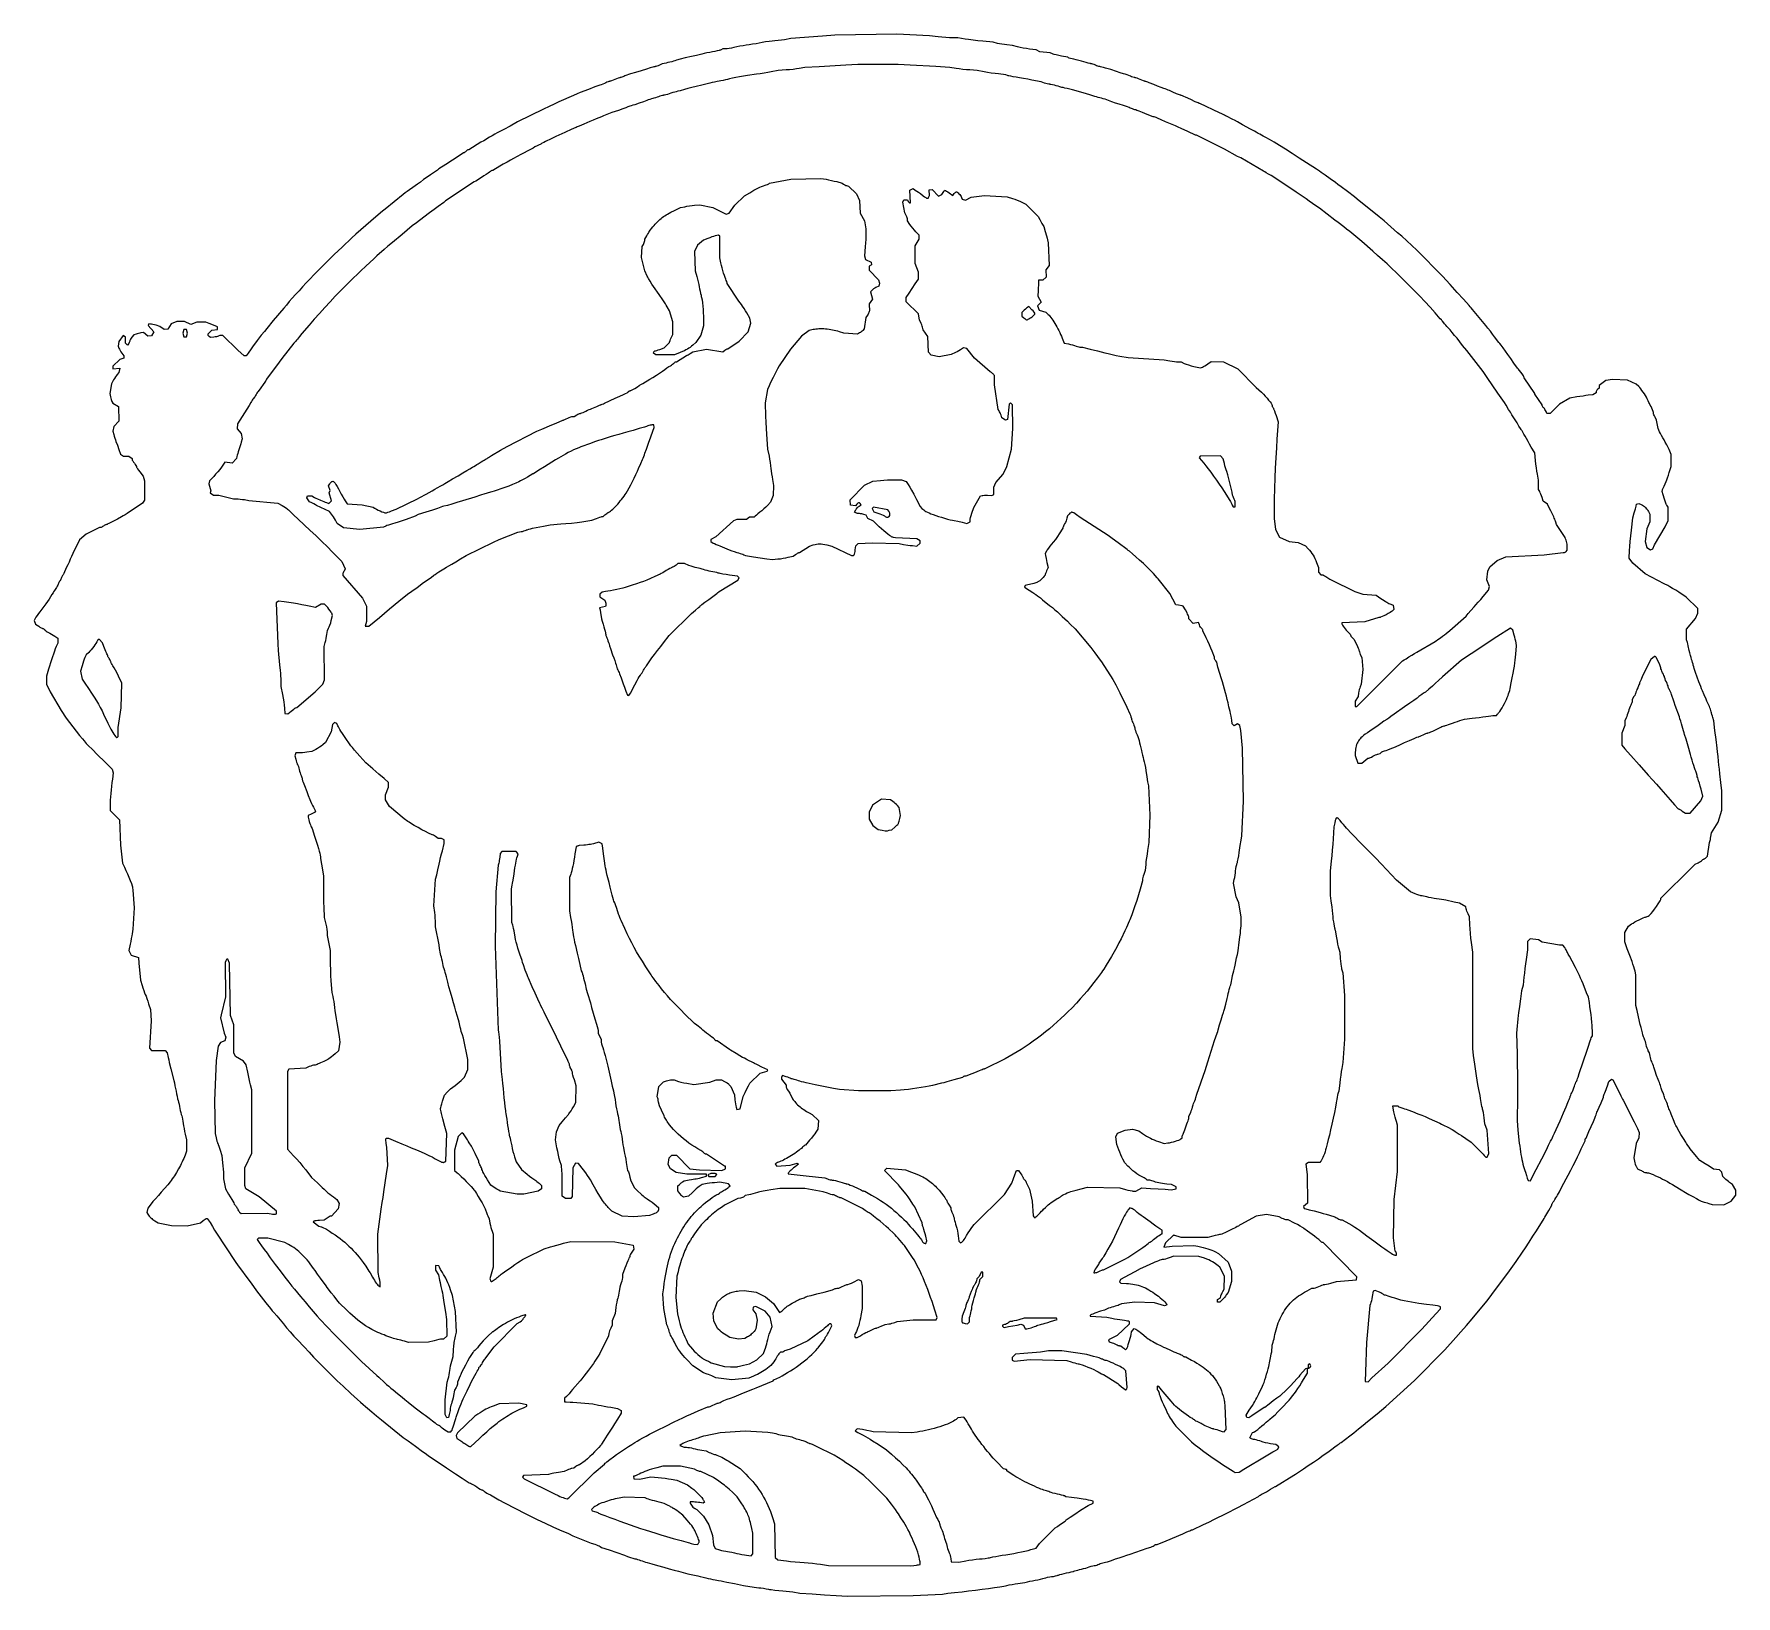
# Model space of a CAD drawing. Extents: x 1.9 to 17.3, y 3.1 to 17.2.
import ezdxf

# ---------------------------------------------------------------- set-up
doc = ezdxf.new("R2010")
doc.units = 0
doc.layers.add('LAYER_1', color=18, linetype='CONTINUOUS')

msp = doc.modelspace()

# ---------------------------------------------------------------- linework, layer by layer
at = {"layer": 'LAYER_1'}
for points in [[(9.14, 3.077), (9.243, 3.071), (9.837, 3.076), (10.103, 3.089), (10.153, 3.096), (10.211, 3.102), (10.28, 3.11), (10.34, 3.117), (10.401, 3.124), (10.462, 3.132), (10.52, 3.139), (10.574, 3.147), (10.621, 3.154), (10.659, 3.161), (10.674, 3.164), (10.687, 3.166), (10.708, 3.171), (10.733, 3.175), (10.76, 3.18), (10.784, 3.183), (10.807, 3.187), (10.829, 3.19), (10.848, 3.194), (10.861, 3.197), (10.874, 3.2), (10.894, 3.204), (10.917, 3.209), (10.941, 3.213), (10.966, 3.218), (10.99, 3.223), (11.011, 3.228), (11.025, 3.233), (11.039, 3.237), (11.055, 3.241), (11.074, 3.244), (11.091, 3.247), (11.108, 3.249), (11.125, 3.253), (11.14, 3.257), (11.147, 3.259), (11.152, 3.261), (11.165, 3.265), (11.183, 3.27), (11.205, 3.275), (11.227, 3.28), (11.249, 3.284), (11.268, 3.289), (11.283, 3.293), (11.289, 3.294), (11.292, 3.296), (11.3, 3.299), (11.312, 3.302), (11.327, 3.306), (11.343, 3.31), (11.361, 3.314), (11.381, 3.319), (11.401, 3.324), (11.417, 3.33), (11.432, 3.335), (11.448, 3.34), (11.463, 3.343), (11.475, 3.346), (11.487, 3.348), (11.499, 3.351), (11.511, 3.355), (11.521, 3.359), (11.531, 3.364), (11.542, 3.368), (11.555, 3.371), (11.566, 3.374), (11.579, 3.376), (11.596, 3.381), (11.615, 3.387), (11.633, 3.393), (11.668, 3.406), (11.703, 3.418), (11.738, 3.429), (11.773, 3.44), (11.803, 3.45), (11.957, 3.504), (11.988, 3.514), (12.001, 3.518), (12.011, 3.523), (12.019, 3.527), (12.022, 3.529), (12.023, 3.53), (12.026, 3.533), (12.029, 3.535), (12.033, 3.536), (12.038, 3.537), (12.048, 3.537), (12.129, 3.571), (12.279, 3.634), (12.31, 3.648), (12.33, 3.657), (12.341, 3.662), (12.351, 3.666), (12.358, 3.669), (12.362, 3.67), (12.367, 3.67), (12.465, 3.717), (12.514, 3.74), (12.565, 3.766), (12.672, 3.819), (12.778, 3.873), (12.828, 3.899), (12.873, 3.923), (12.963, 3.972), (12.974, 3.981), (12.979, 3.985), (12.988, 3.99), (12.997, 3.995), (13.007, 4), (13.019, 4.006), (13.036, 4.015), (13.054, 4.026), (13.072, 4.037), (13.115, 4.063), (13.119, 4.063), (13.283, 4.164), (13.299, 4.173), (13.371, 4.221), (13.415, 4.251), (13.461, 4.282), (13.507, 4.314), (13.551, 4.345), (13.591, 4.374), (13.627, 4.4), (13.655, 4.421), (13.676, 4.437), (13.685, 4.444), (13.693, 4.45), (13.7, 4.455), (13.705, 4.457), (13.712, 4.46), (13.79, 4.52), (13.827, 4.549), (13.869, 4.583), (13.913, 4.618), (13.952, 4.65), (14.037, 4.719), (14.117, 4.786), (14.377, 5.022), (14.652, 5.3), (14.75, 5.41), (14.796, 5.462), (14.847, 5.521), (14.898, 5.58), (14.942, 5.632), (15.035, 5.744), (15.077, 5.802), (15.237, 6.016), (15.298, 6.1), (15.354, 6.183), (15.382, 6.224), (15.415, 6.275), (15.449, 6.328), (15.48, 6.378), (15.55, 6.489), (15.557, 6.501), (15.592, 6.561), (15.62, 6.609), (15.62, 6.615), (15.62, 6.617), (15.622, 6.62), (15.626, 6.628), (15.632, 6.638), (15.64, 6.649), (15.648, 6.661), (15.657, 6.675), (15.665, 6.688), (15.671, 6.699), (15.688, 6.731), (15.711, 6.775), (15.768, 6.882), (15.792, 6.927), (15.813, 6.969), (15.833, 7.008), (15.851, 7.046), (15.869, 7.082), (15.886, 7.119), (15.92, 7.191), (15.92, 7.2), (15.92, 7.204), (15.922, 7.207), (15.923, 7.211), (15.925, 7.213), (15.931, 7.216), (15.956, 7.275), (15.997, 7.367), (16.003, 7.382), (16.01, 7.398), (16.016, 7.414), (16.02, 7.427), (16.024, 7.438), (16.028, 7.45), (16.033, 7.461), (16.037, 7.47), (16.049, 7.496), (16.066, 7.537), (16.087, 7.587), (16.087, 7.593), (16.088, 7.597), (16.09, 7.605), (16.095, 7.615), (16.1, 7.626), (16.105, 7.64), (16.112, 7.656), (16.118, 7.674), (16.124, 7.691), (16.135, 7.729), (16.159, 7.751), (16.173, 7.743), (16.237, 7.615), (16.245, 7.598), (16.253, 7.582), (16.26, 7.57), (16.266, 7.56), (16.365, 7.365), (16.372, 7.353), (16.381, 7.333), (16.394, 7.304), (16.41, 7.268), (16.408, 7.22), (16.382, 7.167), (16.361, 7.038), (16.367, 7.007), (16.37, 6.993), (16.375, 6.979), (16.38, 6.966), (16.382, 6.961), (16.385, 6.956), (16.396, 6.937), (16.413, 6.93), (16.43, 6.922), (16.439, 6.918), (16.447, 6.913), (16.454, 6.909), (16.463, 6.906), (16.472, 6.904), (16.476, 6.904), (16.479, 6.903), (16.495, 6.903), (16.536, 6.886), (16.559, 6.876), (16.581, 6.866), (16.603, 6.856), (16.623, 6.846), (16.644, 6.835), (16.666, 6.823), (16.689, 6.809), (16.713, 6.795), (16.777, 6.756), (16.79, 6.748), (16.83, 6.724), (16.844, 6.716), (16.861, 6.706), (16.879, 6.696), (16.897, 6.687), (16.93, 6.669), (16.944, 6.661), (16.953, 6.655), (16.961, 6.651), (16.971, 6.646), (16.981, 6.642), (16.99, 6.64), (17, 6.637), (17.013, 6.633), (17.027, 6.629), (17.04, 6.624), (17.07, 6.614), (17.177, 6.613), (17.242, 6.647), (17.287, 6.699), (17.287, 6.744), (17.254, 6.796), (17.229, 6.815), (17.218, 6.823), (17.206, 6.833), (17.195, 6.843), (17.185, 6.851), (17.167, 6.869), (17.158, 6.909), (17.137, 6.928), (17.082, 6.935), (17.043, 6.961), (17.009, 6.983), (16.983, 7), (16.961, 7.013), (16.929, 7.051), (16.901, 7.083), (16.884, 7.104), (16.872, 7.12), (16.862, 7.135), (16.852, 7.15), (16.845, 7.16), (16.84, 7.167), (16.832, 7.179), (16.811, 7.212), (16.789, 7.248), (16.772, 7.277), (16.748, 7.321), (16.743, 7.33), (16.736, 7.344), (16.721, 7.381), (16.706, 7.418), (16.7, 7.433), (16.697, 7.443), (16.694, 7.45), (16.692, 7.457), (16.689, 7.463), (16.687, 7.467), (16.684, 7.472), (16.68, 7.482), (16.675, 7.495), (16.671, 7.509), (16.666, 7.525), (16.66, 7.539), (16.655, 7.551), (16.653, 7.556), (16.651, 7.56), (16.647, 7.567), (16.643, 7.576), (16.639, 7.587), (16.637, 7.597), (16.634, 7.607), (16.631, 7.617), (16.627, 7.626), (16.624, 7.633), (16.62, 7.64), (16.616, 7.65), (16.613, 7.66), (16.61, 7.67), (16.607, 7.681), (16.603, 7.694), (16.598, 7.708), (16.593, 7.72), (16.587, 7.733), (16.581, 7.748), (16.568, 7.783), (16.555, 7.821), (16.549, 7.84), (16.543, 7.858), (16.539, 7.871), (16.534, 7.885), (16.529, 7.898), (16.524, 7.909), (16.52, 7.919), (16.515, 7.931), (16.512, 7.945), (16.509, 7.958), (16.504, 7.987), (16.493, 8.007), (16.491, 8.012), (16.488, 8.018), (16.483, 8.032), (16.478, 8.047), (16.474, 8.063), (16.471, 8.077), (16.467, 8.092), (16.463, 8.104), (16.459, 8.112), (16.455, 8.12), (16.451, 8.133), (16.445, 8.15), (16.44, 8.17), (16.433, 8.193), (16.427, 8.218), (16.42, 8.245), (16.414, 8.273), (16.391, 8.372), (16.38, 8.417), (16.38, 8.696), (16.373, 8.729), (16.369, 8.746), (16.362, 8.768), (16.354, 8.791), (16.346, 8.814), (16.325, 8.87), (16.303, 8.93), (16.28, 8.993), (16.28, 9.078), (16.313, 9.134), (16.342, 9.155), (16.355, 9.163), (16.372, 9.173), (16.39, 9.183), (16.409, 9.193), (16.428, 9.202), (16.446, 9.21), (16.462, 9.216), (16.468, 9.218), (16.474, 9.22), (16.478, 9.221), (16.482, 9.223), (16.491, 9.227), (16.5, 9.233), (16.504, 9.236), (16.507, 9.239), (16.513, 9.244), (16.519, 9.251), (16.534, 9.269), (16.55, 9.29), (16.567, 9.313), (16.582, 9.336), (16.595, 9.356), (16.6, 9.364), (16.603, 9.371), (16.606, 9.377), (16.607, 9.381), (16.607, 9.388), (16.67, 9.451), (16.825, 9.604), (16.917, 9.695), (16.944, 9.709), (16.955, 9.715), (16.965, 9.721), (16.974, 9.728), (16.977, 9.73), (16.98, 9.733), (16.984, 9.737), (16.988, 9.74), (16.993, 9.743), (16.995, 9.743), (16.996, 9.743), (16.998, 9.744), (17.001, 9.744), (17.006, 9.747), (17.011, 9.751), (17.016, 9.756), (17.028, 9.769), (17.046, 9.893), (17.05, 9.903), (17.052, 9.91), (17.055, 9.92), (17.057, 9.933), (17.06, 9.947), (17.065, 9.98), (17.126, 10.078), (17.16, 10.184), (17.159, 10.36), (17.15, 10.437), (17.141, 10.514), (17.137, 10.556), (17.133, 10.593), (17.129, 10.63), (17.125, 10.671), (17.12, 10.712), (17.116, 10.747), (17.106, 10.824), (17.096, 10.907), (17.087, 10.993), (17.077, 11.023), (17.073, 11.037), (17.069, 11.051), (17.066, 11.065), (17.063, 11.077), (17.06, 11.088), (17.056, 11.1), (17.051, 11.112), (17.046, 11.123), (17.04, 11.136), (17.032, 11.153), (17.024, 11.171), (17.016, 11.19), (17, 11.23), (16.984, 11.267), (16.976, 11.283), (16.968, 11.304), (16.959, 11.326), (16.951, 11.347), (16.92, 11.433), (16.914, 11.451), (16.908, 11.468), (16.904, 11.484), (16.9, 11.497), (16.898, 11.508), (16.894, 11.522), (16.889, 11.537), (16.885, 11.55), (16.88, 11.566), (16.874, 11.586), (16.869, 11.609), (16.864, 11.63), (16.855, 11.672), (16.85, 11.69), (16.847, 11.703), (16.84, 11.727), (16.84, 11.823), (16.92, 11.922), (16.94, 11.97), (16.94, 12.011), (16.836, 12.113), (16.77, 12.158), (16.741, 12.176), (16.713, 12.193), (16.688, 12.208), (16.678, 12.214), (16.67, 12.218), (16.637, 12.234), (16.464, 12.324), (16.352, 12.42), (16.32, 12.467), (16.323, 12.537), (16.325, 12.573), (16.329, 12.619), (16.334, 12.67), (16.34, 12.72), (16.354, 12.833), (16.366, 12.877), (16.377, 12.912), (16.383, 12.938), (16.387, 12.955), (16.408, 12.963), (16.429, 12.953), (16.44, 12.947), (16.45, 12.94), (16.459, 12.933), (16.467, 12.926), (16.475, 12.917), (16.482, 12.909), (16.488, 12.899), (16.494, 12.889), (16.507, 12.864), (16.507, 12.796), (16.481, 12.733), (16.466, 12.619), (16.481, 12.563), (16.513, 12.542), (16.533, 12.55), (16.549, 12.587), (16.647, 12.75), (16.673, 12.807), (16.673, 12.927), (16.661, 12.947), (16.659, 12.951), (16.656, 12.957), (16.649, 12.973), (16.643, 12.991), (16.636, 13.011), (16.63, 13.03), (16.625, 13.048), (16.621, 13.063), (16.62, 13.068), (16.62, 13.072), (16.62, 13.076), (16.621, 13.081), (16.623, 13.087), (16.626, 13.095), (16.636, 13.119), (16.654, 13.16), (16.66, 13.175), (16.667, 13.195), (16.675, 13.218), (16.683, 13.242), (16.7, 13.298), (16.7, 13.404), (16.681, 13.449), (16.672, 13.469), (16.66, 13.493), (16.647, 13.516), (16.636, 13.537), (16.624, 13.556), (16.613, 13.576), (16.603, 13.595), (16.595, 13.61), (16.581, 13.64), (16.567, 13.716), (16.554, 13.743), (16.548, 13.754), (16.544, 13.765), (16.541, 13.774), (16.54, 13.777), (16.54, 13.78), (16.54, 13.783), (16.539, 13.786), (16.536, 13.796), (16.531, 13.809), (16.525, 13.824), (16.518, 13.839), (16.511, 13.853), (16.505, 13.866), (16.499, 13.877), (16.492, 13.89), (16.483, 13.908), (16.476, 13.923), (16.467, 13.938), (16.458, 13.954), (16.447, 13.97), (16.436, 13.985), (16.425, 13.999), (16.415, 14.011), (16.406, 14.021), (16.383, 14.043), (16.306, 14.078), (16.169, 14.085), (16.108, 14.076), (16.047, 14.029), (16.047, 14.005), (16.033, 13.993), (16.028, 13.988), (16.024, 13.982), (16.021, 13.977), (16.02, 13.974), (16.02, 13.972), (16.02, 13.964), (15.99, 13.945), (15.95, 13.941), (15.929, 13.938), (15.903, 13.934), (15.874, 13.93), (15.847, 13.926), (15.783, 13.915), (15.69, 13.861), (15.605, 13.777), (15.575, 13.777), (15.567, 13.796), (15.563, 13.805), (15.557, 13.813), (15.552, 13.821), (15.549, 13.825), (15.546, 13.827), (15.541, 13.832), (15.537, 13.838), (15.534, 13.843), (15.534, 13.845), (15.533, 13.847), (15.533, 13.854), (15.467, 13.951), (15.467, 13.957), (15.37, 14.1), (15.365, 14.112), (15.362, 14.118), (15.356, 14.126), (15.341, 14.148), (15.324, 14.17), (15.318, 14.178), (15.313, 14.183), (15.309, 14.187), (15.277, 14.233), (15.248, 14.275), (15.222, 14.31), (15.179, 14.37), (15.16, 14.394), (15.148, 14.41), (15.139, 14.42), (15.102, 14.47), (15.084, 14.494), (15.063, 14.521), (15.041, 14.549), (15.021, 14.573), (14.947, 14.663), (14.901, 14.719), (14.889, 14.733), (14.88, 14.743), (14.87, 14.754), (14.82, 14.81), (14.764, 14.873), (14.7, 14.943), (14.63, 15.02), (14.397, 15.254), (14.261, 15.382), (14.222, 15.413), (14.102, 15.52), (14.057, 15.557), (13.857, 15.717), (13.833, 15.737), (13.77, 15.785), (13.712, 15.829), (13.683, 15.85), (13.66, 15.867), (13.613, 15.9), (13.568, 15.933), (13.531, 15.959), (13.516, 15.969), (13.506, 15.976), (13.489, 15.987), (13.398, 16.047), (13.332, 16.089), (13.269, 16.13), (13.209, 16.168), (13.155, 16.202), (13.106, 16.232), (13.064, 16.256), (13.031, 16.275), (13.017, 16.282), (13.007, 16.288), (12.991, 16.295), (12.976, 16.304), (12.962, 16.311), (12.953, 16.317), (12.943, 16.324), (12.928, 16.332), (12.911, 16.342), (12.893, 16.352), (12.82, 16.391), (12.773, 16.416), (12.747, 16.431), (12.733, 16.438), (12.713, 16.447), (12.692, 16.458), (12.673, 16.468), (12.665, 16.472), (12.655, 16.477), (12.644, 16.483), (12.633, 16.488), (12.61, 16.498), (12.433, 16.583), (12.43, 16.583), (12.427, 16.584), (12.419, 16.588), (12.391, 16.599), (12.352, 16.618), (12.302, 16.641), (12.288, 16.647), (12.276, 16.652), (12.266, 16.655), (12.263, 16.656), (12.261, 16.657), (12.257, 16.658), (12.248, 16.661), (12.222, 16.671), (12.189, 16.685), (12.157, 16.7), (12.147, 16.705), (12.134, 16.71), (12.12, 16.715), (12.107, 16.719), (12.082, 16.728), (12.051, 16.739), (12.016, 16.754), (11.975, 16.771), (11.963, 16.776), (11.953, 16.78), (11.944, 16.782), (11.938, 16.783), (11.936, 16.784), (11.932, 16.785), (11.922, 16.788), (11.909, 16.794), (11.894, 16.8), (11.879, 16.807), (11.865, 16.812), (11.853, 16.815), (11.848, 16.816), (11.845, 16.817), (11.841, 16.817), (11.837, 16.818), (11.827, 16.82), (11.815, 16.824), (11.804, 16.829), (11.791, 16.835), (11.775, 16.841), (11.758, 16.847), (11.743, 16.852), (11.711, 16.862), (11.68, 16.872), (11.626, 16.89), (11.58, 16.904), (11.561, 16.909), (11.545, 16.913), (11.534, 16.916), (11.527, 16.917), (11.523, 16.917), (11.519, 16.918), (11.509, 16.921), (11.498, 16.925), (11.487, 16.93), (11.475, 16.935), (11.464, 16.939), (11.454, 16.942), (11.45, 16.943), (11.446, 16.943), (11.443, 16.944), (11.437, 16.945), (11.422, 16.948), (11.404, 16.953), (11.384, 16.96), (11.362, 16.967), (11.338, 16.973), (11.314, 16.979), (11.293, 16.984), (11.276, 16.987), (11.261, 16.991), (11.249, 16.994), (11.245, 16.995), (11.243, 16.997), (11.237, 17.002), (11.18, 17.012), (11.156, 17.017), (11.133, 17.022), (11.114, 17.028), (11.106, 17.03), (11.1, 17.032), (11.077, 17.042), (10.983, 17.052), (10.95, 17.068), (10.89, 17.076), (10.863, 17.08), (10.834, 17.085), (10.806, 17.091), (10.783, 17.096), (10.737, 17.109), (10.687, 17.114), (10.664, 17.116), (10.641, 17.119), (10.618, 17.123), (10.6, 17.127), (10.563, 17.137), (10.467, 17.146), (10.424, 17.151), (10.38, 17.156), (10.339, 17.162), (10.307, 17.166), (10.243, 17.176), (10.193, 17.177), (10.167, 17.177), (10.134, 17.18), (10.098, 17.183), (10.064, 17.186), (9.985, 17.196), (9.69, 17.212), (9.13, 17.203), (9.017, 17.191), (8.73, 17.17), (8.673, 17.16), (8.647, 17.156), (8.617, 17.152), (8.586, 17.149), (8.56, 17.146), (8.533, 17.144), (8.502, 17.14), (8.471, 17.135), (8.443, 17.13), (8.415, 17.124), (8.384, 17.119), (8.352, 17.114), (8.325, 17.11), (8.299, 17.106), (8.269, 17.101), (8.24, 17.096), (8.215, 17.09), (8.193, 17.085), (8.171, 17.081), (8.153, 17.078), (8.145, 17.077), (8.139, 17.077), (8.115, 17.077), (8.092, 17.067), (8.087, 17.065), (8.08, 17.063), (8.062, 17.059), (8.041, 17.054), (8.02, 17.05), (7.997, 17.046), (7.971, 17.041), (7.945, 17.035), (7.923, 17.03), (7.877, 17.018), (7.83, 17.007), (7.774, 16.995), (7.729, 16.984), (7.694, 16.974), (7.679, 16.97), (7.667, 16.966), (7.652, 16.961), (7.635, 16.957), (7.617, 16.953), (7.601, 16.949), (7.565, 16.943), (7.54, 16.93), (7.528, 16.925), (7.517, 16.92), (7.507, 16.918), (7.502, 16.917), (7.499, 16.916), (7.491, 16.915), (7.48, 16.913), (7.468, 16.91), (7.457, 16.906), (7.422, 16.894), (7.375, 16.879), (7.325, 16.863), (7.28, 16.85), (7.262, 16.845), (7.244, 16.839), (7.228, 16.833), (7.217, 16.828), (7.208, 16.823), (7.199, 16.82), (7.191, 16.818), (7.188, 16.817), (7.185, 16.817), (7.182, 16.816), (7.178, 16.815), (7.166, 16.812), (7.152, 16.806), (7.137, 16.8), (7.122, 16.794), (7.108, 16.788), (7.097, 16.785), (7.093, 16.784), (7.09, 16.783), (7.087, 16.783), (7.083, 16.782), (7.075, 16.78), (7.065, 16.776), (7.054, 16.771), (7.042, 16.765), (7.028, 16.759), (7.014, 16.753), (7, 16.748), (6.957, 16.733), (6.897, 16.71), (6.823, 16.682), (6.797, 16.67), (6.763, 16.655), (6.72, 16.636), (6.673, 16.616), (6.63, 16.597), (6.588, 16.578), (6.543, 16.557), (6.49, 16.531), (6.257, 16.416), (6.19, 16.379), (6.133, 16.349), (6.09, 16.326), (6.073, 16.317), (6.051, 16.305), (6.027, 16.291), (6.003, 16.277), (5.95, 16.244), (5.923, 16.232), (5.814, 16.163), (5.808, 16.163), (5.806, 16.163), (5.805, 16.162), (5.8, 16.159), (5.795, 16.155), (5.79, 16.15), (5.785, 16.145), (5.78, 16.141), (5.775, 16.138), (5.774, 16.137), (5.772, 16.137), (5.766, 16.137), (5.718, 16.104), (5.666, 16.07), (5.607, 16.031), (5.543, 15.991), (5.53, 15.979), (5.467, 15.937), (5.438, 15.917), (5.406, 15.895), (5.376, 15.872), (5.35, 15.853), (5.307, 15.821), (5.277, 15.8), (5.258, 15.787), (5.24, 15.773), (5.222, 15.76), (5.057, 15.627), (5.032, 15.607), (4.974, 15.557), (4.882, 15.477), (4.793, 15.4), (4.756, 15.367), (4.667, 15.283), (4.632, 15.249), (4.595, 15.215), (4.559, 15.179), (4.522, 15.143), (4.486, 15.106), (4.449, 15.069), (4.413, 15.032), (4.378, 14.995), (4.343, 14.959), (4.31, 14.923), (4.278, 14.888), (4.247, 14.853), (4.217, 14.82), (4.189, 14.789), (4.163, 14.758), (4.14, 14.73), (4.045, 14.617), (3.986, 14.547), (3.964, 14.52), (3.936, 14.485), (3.9, 14.437), (3.856, 14.38), (3.845, 14.363), (3.817, 14.322), (3.8, 14.297), (3.782, 14.297), (3.723, 14.351), (3.589, 14.483), (3.574, 14.483), (3.567, 14.483), (3.56, 14.482), (3.553, 14.48), (3.548, 14.478), (3.541, 14.475), (3.531, 14.472), (3.519, 14.469), (3.506, 14.467), (3.475, 14.463), (3.464, 14.474), (3.459, 14.479), (3.456, 14.483), (3.455, 14.486), (3.454, 14.488), (3.454, 14.49), (3.454, 14.492), (3.455, 14.494), (3.456, 14.497), (3.459, 14.501), (3.464, 14.507), (3.471, 14.514), (3.489, 14.53), (3.54, 14.538), (3.54, 14.562), (3.518, 14.57), (3.465, 14.591), (3.434, 14.603), (3.354, 14.603), (3.299, 14.581), (3.24, 14.61), (3.17, 14.61), (3.121, 14.587), (3.09, 14.54), (3.058, 14.536), (3.018, 14.565), (2.984, 14.575), (2.97, 14.579), (2.955, 14.582), (2.943, 14.585), (2.934, 14.586), (2.918, 14.587), (2.913, 14.573), (2.962, 14.515), (2.943, 14.48), (2.908, 14.476), (2.87, 14.511), (2.847, 14.507), (2.836, 14.505), (2.824, 14.502), (2.812, 14.499), (2.802, 14.496), (2.781, 14.489), (2.764, 14.467), (2.757, 14.457), (2.752, 14.448), (2.748, 14.441), (2.747, 14.438), (2.747, 14.435), (2.746, 14.433), (2.746, 14.431), (2.744, 14.424), (2.74, 14.418), (2.736, 14.411), (2.725, 14.396), (2.707, 14.412), (2.707, 14.468), (2.687, 14.484), (2.647, 14.428), (2.639, 14.387), (2.646, 14.367), (2.651, 14.358), (2.657, 14.346), (2.665, 14.334), (2.674, 14.323), (2.693, 14.298), (2.693, 14.278), (2.656, 14.265), (2.593, 14.204), (2.593, 14.182), (2.654, 14.187), (2.646, 14.147), (2.631, 14.13), (2.624, 14.121), (2.615, 14.108), (2.606, 14.094), (2.598, 14.08), (2.581, 14.046), (2.566, 13.957), (2.571, 13.928), (2.573, 13.916), (2.576, 13.904), (2.58, 13.893), (2.583, 13.884), (2.591, 13.869), (2.643, 13.84), (2.645, 13.708), (2.6, 13.658), (2.592, 13.617), (2.6, 13.585), (2.604, 13.57), (2.609, 13.554), (2.615, 13.537), (2.62, 13.523), (2.633, 13.49), (2.647, 13.451), (2.662, 13.409), (2.69, 13.39), (2.737, 13.39), (2.767, 13.369), (2.767, 13.361), (2.767, 13.358), (2.768, 13.355), (2.773, 13.347), (2.779, 13.337), (2.787, 13.327), (2.794, 13.316), (2.801, 13.306), (2.805, 13.298), (2.806, 13.295), (2.807, 13.293), (2.807, 13.291), (2.809, 13.287), (2.816, 13.276), (2.825, 13.262), (2.837, 13.247), (2.868, 13.21), (2.88, 13.167), (2.88, 12.993), (2.86, 12.965), (2.803, 12.926), (2.744, 12.886), (2.722, 12.872), (2.704, 12.86), (2.687, 12.85), (2.671, 12.841), (2.633, 12.821), (2.557, 12.781), (2.548, 12.777), (2.541, 12.773), (2.534, 12.771), (2.53, 12.77), (2.528, 12.77), (2.526, 12.769), (2.52, 12.766), (2.514, 12.762), (2.507, 12.757), (2.499, 12.752), (2.492, 12.747), (2.485, 12.745), (2.483, 12.744), (2.48, 12.743), (2.471, 12.743), (2.35, 12.683), (2.29, 12.632), (2.259, 12.569), (2.245, 12.541), (2.23, 12.51), (2.217, 12.481), (2.206, 12.457), (2.196, 12.432), (2.185, 12.407), (2.174, 12.384), (2.164, 12.363), (2.155, 12.344), (2.147, 12.329), (2.141, 12.317), (2.136, 12.31), (2.133, 12.305), (2.129, 12.298), (2.126, 12.291), (2.123, 12.283), (2.121, 12.276), (2.117, 12.269), (2.114, 12.262), (2.11, 12.257), (2.106, 12.251), (2.103, 12.245), (2.099, 12.237), (2.097, 12.23), (2.094, 12.222), (2.089, 12.212), (2.083, 12.202), (2.077, 12.193), (2.07, 12.184), (2.063, 12.173), (2.056, 12.163), (2.051, 12.153), (2.041, 12.137), (2.029, 12.118), (2.016, 12.097), (2, 12.075), (1.984, 12.052), (1.967, 12.029), (1.949, 12.005), (1.932, 11.982), (1.918, 11.965), (1.906, 11.948), (1.896, 11.933), (1.889, 11.922), (1.879, 11.901), (1.893, 11.87), (1.921, 11.85), (1.932, 11.842), (1.943, 11.836), (1.951, 11.832), (1.955, 11.83), (1.957, 11.83), (1.959, 11.83), (1.961, 11.829), (1.965, 11.827), (1.97, 11.823), (1.974, 11.819), (1.976, 11.817), (1.98, 11.814), (1.988, 11.807), (1.999, 11.801), (2.01, 11.794), (2.023, 11.787), (2.038, 11.779), (2.053, 11.77), (2.066, 11.762), (2.093, 11.743), (2.093, 11.698), (2.079, 11.666), (2.071, 11.646), (2.063, 11.624), (2.054, 11.599), (2.045, 11.573), (2.036, 11.546), (2.027, 11.518), (2.019, 11.49), (2.011, 11.463), (1.993, 11.399), (1.993, 11.327), (2.026, 11.257), (2.123, 11.089), (2.17, 11.019), (2.289, 10.86), (2.316, 10.83), (2.332, 10.812), (2.352, 10.79), (2.375, 10.766), (2.401, 10.74), (2.457, 10.683), (2.516, 10.625), (2.586, 10.557), (2.595, 10.522), (2.588, 10.467), (2.583, 10.435), (2.579, 10.401), (2.576, 10.368), (2.573, 10.336), (2.57, 10.305), (2.568, 10.276), (2.567, 10.251), (2.567, 10.229), (2.567, 10.182), (2.651, 10.098), (2.66, 9.867), (2.679, 9.704), (2.686, 9.692), (2.698, 9.668), (2.711, 9.64), (2.725, 9.609), (2.738, 9.578), (2.75, 9.548), (2.76, 9.521), (2.767, 9.499), (2.769, 9.49), (2.77, 9.484), (2.774, 9.46), (2.785, 9.302), (2.773, 9.107), (2.767, 9.067), (2.764, 9.047), (2.759, 9.022), (2.754, 8.996), (2.749, 8.971), (2.738, 8.916), (2.758, 8.874), (2.823, 8.852), (2.826, 8.8), (2.842, 8.647), (2.858, 8.597), (2.865, 8.576), (2.873, 8.553), (2.88, 8.533), (2.886, 8.517), (2.893, 8.501), (2.9, 8.48), (2.908, 8.456), (2.915, 8.433), (2.932, 8.38), (2.94, 8.279), (2.925, 8.03), (2.942, 8.01), (3.065, 8.01), (3.085, 7.987), (3.093, 7.947), (3.098, 7.926), (3.103, 7.9), (3.117, 7.843), (3.144, 7.737), (3.149, 7.716), (3.154, 7.691), (3.159, 7.665), (3.164, 7.641), (3.168, 7.618), (3.173, 7.595), (3.178, 7.573), (3.183, 7.557), (3.187, 7.542), (3.192, 7.523), (3.196, 7.504), (3.2, 7.485), (3.203, 7.467), (3.208, 7.448), (3.212, 7.431), (3.216, 7.418), (3.22, 7.405), (3.224, 7.388), (3.227, 7.369), (3.23, 7.35), (3.233, 7.329), (3.237, 7.304), (3.242, 7.277), (3.247, 7.253), (3.26, 7.2), (3.26, 7.098), (3.246, 7.063), (3.24, 7.047), (3.234, 7.032), (3.227, 7.016), (3.22, 7.001), (3.212, 6.985), (3.204, 6.969), (3.187, 6.937), (3.169, 6.906), (3.159, 6.891), (3.15, 6.876), (3.14, 6.862), (3.13, 6.847), (3.12, 6.834), (3.11, 6.82), (3.09, 6.794), (3.03, 6.727), (3.004, 6.698), (2.978, 6.668), (2.955, 6.642), (2.939, 6.622), (2.908, 6.583), (2.899, 6.543), (2.909, 6.528), (2.915, 6.519), (2.922, 6.51), (2.929, 6.502), (2.936, 6.495), (2.944, 6.488), (2.952, 6.481), (2.962, 6.474), (2.972, 6.467), (3.001, 6.449), (3.123, 6.424), (3.265, 6.423), (3.387, 6.449), (3.41, 6.469), (3.42, 6.477), (3.429, 6.484), (3.436, 6.488), (3.439, 6.49), (3.44, 6.49), (3.447, 6.49), (3.472, 6.451), (3.494, 6.415), (3.513, 6.384), (3.53, 6.356), (3.699, 6.1), (3.728, 6.059), (3.756, 6.02), (3.796, 5.966), (3.843, 5.902), (3.893, 5.834), (3.934, 5.78), (3.978, 5.724), (4.019, 5.674), (4.036, 5.654), (4.05, 5.637), (4.078, 5.607), (4.137, 5.534), (4.165, 5.5), (4.198, 5.462), (4.232, 5.424), (4.263, 5.391), (4.323, 5.328), (4.37, 5.277), (4.409, 5.233), (4.623, 5.02), (4.677, 4.97), (4.746, 4.905), (4.808, 4.849), (4.835, 4.825), (4.859, 4.805), (4.88, 4.787), (4.897, 4.773), (4.938, 4.739), (4.98, 4.703), (5.023, 4.666), (5.221, 4.507), (5.266, 4.475), (5.333, 4.427), (5.397, 4.38), (5.42, 4.363), (5.448, 4.343), (5.514, 4.297), (5.582, 4.251), (5.612, 4.231), (5.639, 4.214), (5.694, 4.178), (5.754, 4.139), (5.817, 4.097), (5.83, 4.093), (5.838, 4.088), (5.851, 4.081), (5.868, 4.07), (5.886, 4.059), (5.904, 4.048), (5.919, 4.038), (5.931, 4.032), (5.935, 4.031), (5.938, 4.03), (5.939, 4.03), (5.941, 4.029), (5.945, 4.027), (5.949, 4.024), (5.953, 4.021), (5.955, 4.018), (5.958, 4.016), (5.967, 4.01), (5.977, 4.003), (5.989, 3.997), (6.011, 3.986), (6.027, 3.977), (6.087, 3.942), (6.137, 3.914), (6.33, 3.815), (6.367, 3.797), (6.435, 3.763), (6.506, 3.73), (6.575, 3.698), (6.637, 3.671), (6.717, 3.636), (6.757, 3.617), (6.923, 3.549), (6.956, 3.539), (6.97, 3.534), (6.983, 3.529), (6.995, 3.524), (7.003, 3.52), (7.017, 3.511), (7.087, 3.488), (7.156, 3.464), (7.223, 3.44), (7.251, 3.43), (7.278, 3.421), (7.301, 3.414), (7.317, 3.409), (7.329, 3.406), (7.343, 3.402), (7.358, 3.397), (7.37, 3.392), (7.383, 3.388), (7.399, 3.382), (7.415, 3.377), (7.43, 3.373), (7.471, 3.361), (7.523, 3.347), (7.579, 3.331), (7.63, 3.317), (7.674, 3.306), (7.713, 3.295), (7.754, 3.283), (7.797, 3.272), (7.842, 3.262), (7.887, 3.253), (7.91, 3.248), (7.936, 3.242), (7.961, 3.236), (7.983, 3.23), (8.004, 3.225), (8.025, 3.22), (8.045, 3.216), (8.06, 3.214), (8.076, 3.211), (8.099, 3.207), (8.124, 3.202), (8.15, 3.197), (8.22, 3.183), (8.303, 3.167), (8.397, 3.15), (8.44, 3.146), (8.46, 3.144), (8.484, 3.141), (8.507, 3.137), (8.528, 3.133), (8.538, 3.131), (8.552, 3.129), (8.585, 3.124), (8.622, 3.12), (8.659, 3.117), (8.747, 3.11), (8.812, 3.097), (8.924, 3.09), (9.034, 3.083)], [(13.854, 11.123), (14.267, 11.536), (14.283, 11.545), (14.302, 11.556), (14.326, 11.572), (14.352, 11.589), (14.375, 11.603), (14.397, 11.615), (14.562, 11.711), (14.596, 11.735), (14.612, 11.746), (14.63, 11.76), (14.648, 11.774), (14.663, 11.786), (14.697, 11.813), (14.843, 11.942), (14.863, 11.966), (14.887, 11.993), (14.916, 12.025), (14.932, 12.043), (14.953, 12.067), (14.976, 12.093), (14.997, 12.119), (15.047, 12.178), (15.055, 12.209), (15.031, 12.27), (15.04, 12.35), (15.059, 12.388), (15.125, 12.447), (15.203, 12.478), (15.55, 12.496), (15.723, 12.517), (15.731, 12.517), (15.733, 12.517), (15.735, 12.517), (15.74, 12.52), (15.745, 12.523), (15.75, 12.527), (15.76, 12.538), (15.76, 12.565), (15.759, 12.579), (15.758, 12.592), (15.756, 12.605), (15.753, 12.618), (15.749, 12.631), (15.744, 12.643), (15.739, 12.653), (15.734, 12.663), (15.692, 12.727), (15.661, 12.773), (15.656, 12.793), (15.654, 12.801), (15.651, 12.809), (15.647, 12.819), (15.642, 12.83), (15.637, 12.841), (15.631, 12.853), (15.625, 12.865), (15.619, 12.877), (15.61, 12.894), (15.596, 12.922), (15.579, 12.956), (15.54, 12.984), (15.531, 13.016), (15.526, 13.03), (15.521, 13.045), (15.515, 13.058), (15.511, 13.069), (15.5, 13.089), (15.5, 13.173), (15.49, 13.227), (15.485, 13.253), (15.48, 13.285), (15.476, 13.319), (15.473, 13.35), (15.466, 13.42), (15.434, 13.473), (15.419, 13.498), (15.404, 13.524), (15.389, 13.55), (15.377, 13.572), (15.367, 13.59), (15.358, 13.607), (15.351, 13.619), (15.346, 13.625), (15.341, 13.632), (15.335, 13.641), (15.322, 13.661), (15.311, 13.679), (15.308, 13.685), (15.307, 13.689), (15.307, 13.693), (15.277, 13.737), (15.259, 13.763), (15.244, 13.787), (15.227, 13.814), (15.205, 13.852), (15.19, 13.877), (15.131, 13.962), (15.035, 14.101), (14.997, 14.156), (14.851, 14.347), (14.812, 14.393), (14.762, 14.457), (14.74, 14.484), (14.718, 14.51), (14.698, 14.533), (14.683, 14.55), (14.67, 14.563), (14.659, 14.576), (14.649, 14.588), (14.642, 14.596), (14.631, 14.611), (14.625, 14.618), (14.62, 14.623), (14.61, 14.634), (14.563, 14.687), (14.517, 14.739), (14.47, 14.79), (14.424, 14.84), (14.223, 15.04), (14.16, 15.1), (14.128, 15.13), (14.086, 15.168), (14.041, 15.208), (13.998, 15.247), (13.899, 15.333), (13.845, 15.379), (13.79, 15.423), (13.762, 15.446), (13.737, 15.466), (13.684, 15.507), (13.654, 15.527), (13.517, 15.634), (13.484, 15.657), (13.424, 15.7), (13.395, 15.72), (13.306, 15.779), (13.147, 15.885), (13.078, 15.931), (13.054, 15.944), (13.034, 15.955), (13.02, 15.963), (13.01, 15.969), (12.805, 16.091), (12.775, 16.102), (12.657, 16.168), (12.402, 16.297), (12.394, 16.297), (12.325, 16.329), (12.264, 16.357), (12.236, 16.37), (12.213, 16.38), (12.123, 16.418), (12.082, 16.436), (12.049, 16.45), (12.038, 16.455), (12.028, 16.46), (12.02, 16.462), (12.016, 16.463), (12.01, 16.463), (11.957, 16.484), (11.913, 16.501), (11.883, 16.513), (11.874, 16.517), (11.863, 16.521), (11.853, 16.525), (11.843, 16.527), (11.834, 16.53), (11.823, 16.534), (11.813, 16.538), (11.803, 16.542), (11.792, 16.547), (11.777, 16.553), (11.76, 16.559), (11.743, 16.564), (11.704, 16.576), (11.668, 16.587), (11.636, 16.599), (11.621, 16.605), (11.607, 16.61), (11.592, 16.616), (11.576, 16.622), (11.559, 16.626), (11.543, 16.63), (11.528, 16.634), (11.512, 16.638), (11.496, 16.642), (11.483, 16.646), (11.447, 16.658), (11.397, 16.672), (11.28, 16.706), (11.256, 16.712), (11.232, 16.719), (11.211, 16.723), (11.197, 16.727), (11.183, 16.729), (11.167, 16.734), (11.149, 16.739), (11.132, 16.744), (11.116, 16.749), (11.099, 16.753), (11.085, 16.756), (11.079, 16.756), (11.074, 16.757), (11.07, 16.757), (11.065, 16.757), (11.052, 16.76), (11.039, 16.763), (11.026, 16.767), (10.997, 16.778), (10.913, 16.794), (10.876, 16.802), (10.837, 16.809), (10.799, 16.816), (10.769, 16.82), (10.744, 16.825), (10.722, 16.829), (10.703, 16.833), (10.697, 16.834), (10.692, 16.836), (10.676, 16.842), (10.61, 16.85), (10.579, 16.854), (10.544, 16.859), (10.51, 16.865), (10.48, 16.87), (10.417, 16.882), (10.35, 16.887), (10.32, 16.889), (10.286, 16.892), (10.254, 16.896), (10.227, 16.9), (10.17, 16.909), (10.043, 16.917), (9.81, 16.93), (9.703, 16.937), (9.338, 16.937), (9.228, 16.93), (8.987, 16.916), (8.857, 16.909), (8.807, 16.9), (8.782, 16.896), (8.751, 16.892), (8.718, 16.889), (8.687, 16.887), (8.617, 16.883), (8.553, 16.87), (8.523, 16.865), (8.488, 16.858), (8.452, 16.852), (8.42, 16.848), (8.339, 16.835), (8.264, 16.823), (8.231, 16.817), (8.201, 16.811), (8.176, 16.806), (8.157, 16.801), (8.138, 16.797), (8.118, 16.792), (8.097, 16.788), (8.08, 16.785), (8.062, 16.781), (8.04, 16.777), (8.018, 16.772), (7.997, 16.767), (7.923, 16.749), (7.874, 16.738), (7.833, 16.728), (7.798, 16.718), (7.767, 16.709), (7.727, 16.698), (7.708, 16.694), (7.693, 16.69), (7.679, 16.687), (7.662, 16.682), (7.644, 16.676), (7.628, 16.67), (7.613, 16.665), (7.599, 16.661), (7.586, 16.658), (7.581, 16.657), (7.577, 16.657), (7.573, 16.656), (7.569, 16.656), (7.557, 16.653), (7.545, 16.649), (7.532, 16.644), (7.519, 16.639), (7.505, 16.634), (7.491, 16.63), (7.48, 16.627), (7.468, 16.624), (7.455, 16.62), (7.44, 16.615), (7.427, 16.61), (7.412, 16.605), (7.395, 16.598), (7.356, 16.585), (7.318, 16.572), (7.3, 16.567), (7.285, 16.563), (7.274, 16.56), (7.264, 16.556), (7.255, 16.553), (7.248, 16.55), (7.243, 16.547), (7.235, 16.544), (7.21, 16.534), (7.169, 16.52), (7.11, 16.5), (7.095, 16.495), (7.079, 16.489), (7.063, 16.482), (7.05, 16.477), (7.035, 16.47), (7.015, 16.462), (6.991, 16.452), (6.967, 16.443), (6.94, 16.433), (6.911, 16.421), (6.882, 16.408), (6.857, 16.397), (6.835, 16.387), (6.814, 16.378), (6.797, 16.371), (6.787, 16.367), (6.778, 16.364), (6.768, 16.36), (6.757, 16.355), (6.747, 16.35), (6.685, 16.321), (6.603, 16.283), (6.566, 16.266), (6.543, 16.255), (6.528, 16.247), (6.51, 16.238), (6.493, 16.23), (6.48, 16.223), (6.474, 16.22), (6.466, 16.216), (6.447, 16.207), (6.427, 16.198), (6.419, 16.193), (6.413, 16.19), (6.397, 16.18), (6.372, 16.167), (6.285, 16.121), (6.22, 16.086), (6.193, 16.071), (6.161, 16.053), (6.127, 16.033), (6.097, 16.016), (6.031, 15.977), (6.026, 15.977), (6.025, 15.976), (6.023, 15.975), (6.017, 15.972), (6.01, 15.967), (6.002, 15.961), (5.991, 15.953), (5.973, 15.941), (5.952, 15.927), (5.93, 15.913), (5.877, 15.88), (5.863, 15.873), (5.603, 15.701), (5.588, 15.687), (5.537, 15.65), (5.501, 15.624), (5.46, 15.593), (5.408, 15.554), (5.342, 15.503), (5.303, 15.474), (5.21, 15.397), (5.124, 15.326), (5.083, 15.291), (5.049, 15.262), (4.981, 15.203), (4.955, 15.178), (4.883, 15.111), (4.837, 15.068), (4.737, 14.971), (4.696, 14.93), (4.653, 14.886), (4.606, 14.838), (4.559, 14.787), (4.51, 14.735), (4.462, 14.682), (4.415, 14.629), (4.37, 14.577), (4.303, 14.5), (4.283, 14.474), (4.265, 14.45), (4.255, 14.439), (4.248, 14.43), (4.232, 14.413), (4.123, 14.275), (4.097, 14.24), (3.983, 14.087), (3.976, 14.073), (3.973, 14.068), (3.968, 14.06), (3.953, 14.038), (3.932, 14.009), (3.908, 13.977), (3.902, 13.969), (3.896, 13.959), (3.89, 13.949), (3.885, 13.94), (3.88, 13.931), (3.874, 13.923), (3.869, 13.916), (3.864, 13.911), (3.862, 13.909), (3.859, 13.905), (3.853, 13.897), (3.846, 13.886), (3.84, 13.875), (3.826, 13.848), (3.72, 13.684), (3.717, 13.638), (3.753, 13.596), (3.762, 13.547), (3.755, 13.517), (3.751, 13.502), (3.746, 13.484), (3.74, 13.465), (3.734, 13.447), (3.728, 13.43), (3.723, 13.413), (3.719, 13.398), (3.716, 13.387), (3.713, 13.368), (3.673, 13.328), (3.606, 13.335), (3.575, 13.291), (3.56, 13.27), (3.542, 13.248), (3.523, 13.226), (3.506, 13.207), (3.468, 13.167), (3.46, 13.139), (3.479, 13.075), (3.472, 13.058), (3.503, 13.037), (3.553, 13.037), (3.683, 13.003), (3.713, 13.003), (3.728, 13.003), (3.746, 13.001), (3.765, 12.999), (3.783, 12.997), (3.823, 12.99), (4.087, 12.964), (4.125, 12.943), (4.141, 12.934), (4.155, 12.924), (4.166, 12.916), (4.171, 12.913), (4.173, 12.91), (4.181, 12.903), (4.193, 12.891), (4.227, 12.86), (4.27, 12.821), (4.38, 12.718), (4.43, 12.671), (4.483, 12.619), (4.535, 12.568), (4.577, 12.525), (4.665, 12.436), (4.696, 12.369), (4.685, 12.35), (4.68, 12.342), (4.677, 12.334), (4.674, 12.327), (4.674, 12.324), (4.673, 12.321), (4.673, 12.311), (4.851, 12.104), (4.89, 12.033), (4.89, 11.893), (4.878, 11.85), (4.91, 11.85), (5.007, 11.931), (5.098, 12.007), (5.182, 12.076), (5.261, 12.14), (5.299, 12.168), (5.346, 12.202), (5.405, 12.245), (5.473, 12.293), (5.498, 12.312), (5.511, 12.32), (5.526, 12.331), (5.543, 12.342), (5.559, 12.352), (5.589, 12.37), (5.612, 12.385), (5.634, 12.398), (5.66, 12.413), (5.696, 12.434), (5.74, 12.461), (5.79, 12.491), (6.037, 12.611), (6.09, 12.637), (6.259, 12.702), (6.288, 12.707), (6.3, 12.709), (6.313, 12.713), (6.325, 12.716), (6.333, 12.72), (6.337, 12.722), (6.343, 12.724), (6.357, 12.728), (6.373, 12.733), (6.39, 12.737), (6.49, 12.757), (6.55, 12.77), (6.649, 12.777), (6.694, 12.78), (6.745, 12.785), (6.795, 12.791), (6.839, 12.797), (6.93, 12.811), (6.97, 12.827), (6.986, 12.833), (7.001, 12.839), (7.013, 12.842), (7.018, 12.843), (7.021, 12.843), (7.032, 12.843), (7.047, 12.859), (7.055, 12.866), (7.063, 12.872), (7.07, 12.876), (7.074, 12.878), (7.077, 12.879), (7.08, 12.88), (7.083, 12.882), (7.09, 12.887), (7.098, 12.893), (7.108, 12.901), (7.118, 12.91), (7.128, 12.92), (7.139, 12.932), (7.151, 12.944), (7.163, 12.957), (7.175, 12.971), (7.186, 12.985), (7.198, 12.999), (7.209, 13.014), (7.22, 13.028), (7.23, 13.042), (7.239, 13.056), (7.251, 13.077), (7.266, 13.102), (7.281, 13.13), (7.297, 13.161), (7.312, 13.192), (7.327, 13.223), (7.341, 13.253), (7.352, 13.28), (7.371, 13.325), (7.387, 13.36), (7.392, 13.373), (7.398, 13.388), (7.404, 13.403), (7.409, 13.417), (7.422, 13.454), (7.441, 13.507), (7.462, 13.565), (7.481, 13.615), (7.494, 13.65), (7.49, 13.673), (7.473, 13.673), (7.465, 13.672), (7.456, 13.67), (7.446, 13.667), (7.437, 13.664), (7.424, 13.66), (7.405, 13.654), (7.357, 13.64), (7.302, 13.624), (7.253, 13.609), (7.212, 13.597), (7.173, 13.587), (7.138, 13.577), (7.103, 13.567), (7.013, 13.539), (6.988, 13.531), (6.962, 13.522), (6.937, 13.514), (6.917, 13.506), (6.83, 13.474), (6.81, 13.466), (6.788, 13.456), (6.764, 13.446), (6.74, 13.434), (6.715, 13.422), (6.691, 13.409), (6.668, 13.397), (6.647, 13.385), (6.626, 13.373), (6.6, 13.357), (6.5, 13.293), (6.45, 13.262), (6.42, 13.242), (6.403, 13.233), (6.399, 13.231), (6.397, 13.23), (6.394, 13.23), (6.345, 13.201), (6.324, 13.189), (6.302, 13.177), (6.282, 13.166), (6.267, 13.158), (6.241, 13.147), (6.21, 13.134), (6.177, 13.12), (6.141, 13.107), (6.106, 13.094), (6.073, 13.083), (6.045, 13.073), (6.022, 13.067), (5.989, 13.058), (5.973, 13.053), (5.959, 13.048), (5.921, 13.036), (5.87, 13.02), (5.757, 12.986), (5.706, 12.971), (5.66, 12.957), (5.622, 12.945), (5.59, 12.936), (5.577, 12.933), (5.561, 12.928), (5.545, 12.922), (5.53, 12.917), (5.512, 12.91), (5.486, 12.902), (5.456, 12.892), (5.427, 12.883), (5.357, 12.861), (5.33, 12.847), (5.247, 12.818), (5.176, 12.794), (5.145, 12.784), (5.123, 12.777), (5.089, 12.766), (5.074, 12.761), (5.063, 12.756), (5.043, 12.748), (4.828, 12.725), (4.68, 12.741), (4.623, 12.782), (4.607, 12.811), (4.599, 12.825), (4.589, 12.84), (4.58, 12.854), (4.572, 12.865), (4.553, 12.89), (4.437, 12.945), (4.427, 12.951), (4.413, 12.958), (4.395, 12.967), (4.373, 12.978), (4.349, 13.013), (4.354, 13.03), (4.394, 13.03), (4.419, 13.017), (4.431, 13.011), (4.445, 13.004), (4.473, 12.991), (4.501, 12.98), (4.515, 12.975), (4.526, 12.971), (4.549, 12.963), (4.573, 12.987), (4.552, 13.058), (4.56, 13.078), (4.544, 13.122), (4.556, 13.14), (4.561, 13.147), (4.567, 13.153), (4.573, 13.158), (4.575, 13.16), (4.578, 13.161), (4.588, 13.165), (4.604, 13.146), (4.607, 13.141), (4.612, 13.134), (4.623, 13.116), (4.635, 13.094), (4.648, 13.07), (4.66, 13.046), (4.673, 13.022), (4.685, 13.001), (4.694, 12.986), (4.713, 12.959), (4.85, 12.951), (4.95, 12.929), (4.96, 12.92), (4.963, 12.918), (4.967, 12.915), (4.979, 12.909), (4.995, 12.902), (5.011, 12.894), (5.028, 12.887), (5.043, 12.882), (5.055, 12.878), (5.06, 12.877), (5.063, 12.877), (5.066, 12.877), (5.071, 12.878), (5.083, 12.882), (5.098, 12.887), (5.115, 12.894), (5.157, 12.911), (5.35, 13.004), (5.37, 13.016), (5.429, 13.047), (5.455, 13.06), (5.483, 13.076), (5.508, 13.09), (5.529, 13.102), (5.561, 13.122), (5.58, 13.132), (5.598, 13.142), (5.627, 13.16), (5.668, 13.185), (5.717, 13.213), (5.762, 13.239), (5.797, 13.26), (5.823, 13.275), (5.848, 13.29), (5.86, 13.296), (5.874, 13.305), (5.888, 13.314), (5.901, 13.322), (5.928, 13.339), (5.942, 13.347), (5.953, 13.354), (5.973, 13.365), (5.981, 13.37), (5.987, 13.374), (5.992, 13.378), (6.001, 13.384), (6.02, 13.395), (6.103, 13.443), (6.163, 13.478), (6.43, 13.615), (6.477, 13.635), (6.567, 13.673), (6.605, 13.69), (6.638, 13.704), (6.659, 13.713), (6.667, 13.716), (6.671, 13.717), (6.676, 13.718), (6.685, 13.722), (6.697, 13.727), (6.71, 13.733), (6.724, 13.74), (6.737, 13.745), (6.749, 13.749), (6.753, 13.75), (6.757, 13.75), (6.77, 13.75), (6.792, 13.763), (6.801, 13.769), (6.81, 13.773), (6.817, 13.776), (6.82, 13.776), (6.823, 13.777), (6.825, 13.777), (6.828, 13.778), (6.837, 13.781), (6.849, 13.786), (6.861, 13.792), (6.874, 13.799), (6.889, 13.806), (6.904, 13.812), (6.916, 13.817), (6.929, 13.821), (6.944, 13.827), (6.96, 13.834), (6.974, 13.841), (6.987, 13.847), (6.998, 13.852), (7.006, 13.855), (7.009, 13.856), (7.011, 13.857), (7.015, 13.858), (7.023, 13.86), (7.033, 13.864), (7.043, 13.869), (7.141, 13.915), (7.181, 13.934), (7.214, 13.949), (7.232, 13.957), (7.247, 13.965), (7.258, 13.972), (7.261, 13.974), (7.263, 13.976), (7.265, 13.979), (7.269, 13.981), (7.273, 13.983), (7.277, 13.983), (7.279, 13.984), (7.283, 13.985), (7.293, 13.99), (7.305, 13.996), (7.319, 14.004), (7.333, 14.012), (7.346, 14.02), (7.355, 14.027), (7.358, 14.029), (7.36, 14.031), (7.363, 14.034), (7.367, 14.036), (7.371, 14.039), (7.377, 14.041), (7.39, 14.047), (7.453, 14.086), (7.482, 14.103), (7.513, 14.124), (7.542, 14.143), (7.567, 14.16), (7.588, 14.175), (7.609, 14.189), (7.627, 14.201), (7.64, 14.209), (7.65, 14.215), (7.66, 14.222), (7.668, 14.228), (7.671, 14.23), (7.673, 14.233), (7.677, 14.237), (7.681, 14.24), (7.685, 14.243), (7.686, 14.243), (7.688, 14.243), (7.694, 14.243), (7.785, 14.303), (7.79, 14.303), (7.792, 14.304), (7.794, 14.305), (7.801, 14.308), (7.81, 14.313), (7.82, 14.319), (7.843, 14.335), (7.967, 14.359), (8.114, 14.335), (8.133, 14.349), (8.141, 14.355), (8.148, 14.359), (8.153, 14.362), (8.156, 14.363), (8.16, 14.363), (8.261, 14.431), (8.345, 14.516), (8.367, 14.595), (8.358, 14.64), (8.332, 14.687), (8.32, 14.707), (8.307, 14.728), (8.294, 14.748), (8.283, 14.763), (8.26, 14.793), (8.153, 14.952), (8.153, 14.959), (8.152, 14.964), (8.15, 14.972), (8.146, 14.982), (8.141, 14.993), (8.135, 15.007), (8.129, 15.026), (8.121, 15.047), (8.114, 15.071), (8.108, 15.094), (8.102, 15.117), (8.096, 15.139), (8.093, 15.157), (8.087, 15.187), (8.087, 15.383), (8.075, 15.39), (8.046, 15.384), (8.031, 15.38), (8.014, 15.375), (7.996, 15.368), (7.979, 15.362), (7.94, 15.346), (7.886, 15.3), (7.858, 15.242), (7.865, 15.067), (7.879, 15.017), (7.884, 14.994), (7.89, 14.969), (7.896, 14.944), (7.9, 14.923), (7.904, 14.904), (7.908, 14.883), (7.912, 14.863), (7.917, 14.847), (7.919, 14.837), (7.921, 14.827), (7.926, 14.804), (7.93, 14.777), (7.933, 14.749), (7.936, 14.719), (7.938, 14.689), (7.94, 14.659), (7.94, 14.632), (7.94, 14.571), (7.914, 14.487), (7.87, 14.419), (7.843, 14.396), (7.83, 14.385), (7.818, 14.375), (7.807, 14.367), (7.795, 14.359), (7.781, 14.352), (7.767, 14.345), (7.749, 14.337), (7.729, 14.329), (7.677, 14.307), (7.509, 14.307), (7.487, 14.324), (7.491, 14.334), (7.493, 14.338), (7.495, 14.341), (7.498, 14.343), (7.499, 14.343), (7.5, 14.343), (7.506, 14.344), (7.516, 14.347), (7.529, 14.352), (7.544, 14.357), (7.582, 14.372), (7.608, 14.395), (7.618, 14.404), (7.626, 14.413), (7.631, 14.42), (7.633, 14.423), (7.633, 14.424), (7.634, 14.429), (7.638, 14.438), (7.642, 14.449), (7.648, 14.462), (7.663, 14.493), (7.663, 14.607), (7.632, 14.705), (7.61, 14.742), (7.603, 14.756), (7.594, 14.77), (7.584, 14.786), (7.571, 14.804), (7.537, 14.854), (7.487, 14.927), (7.472, 14.948), (7.457, 14.973), (7.443, 14.998), (7.436, 15.01), (7.431, 15.02), (7.408, 15.067), (7.378, 15.19), (7.385, 15.287), (7.396, 15.307), (7.4, 15.316), (7.403, 15.325), (7.406, 15.333), (7.406, 15.337), (7.407, 15.34), (7.407, 15.354), (7.427, 15.386), (7.434, 15.398), (7.441, 15.409), (7.445, 15.417), (7.447, 15.421), (7.447, 15.425), (7.481, 15.466), (7.492, 15.479), (7.503, 15.491), (7.513, 15.503), (7.524, 15.513), (7.534, 15.523), (7.545, 15.533), (7.555, 15.542), (7.566, 15.55), (7.577, 15.559), (7.589, 15.567), (7.601, 15.575), (7.614, 15.582), (7.628, 15.59), (7.643, 15.598), (7.677, 15.615), (7.73, 15.641), (7.77, 15.648), (7.789, 15.652), (7.812, 15.655), (7.836, 15.658), (7.858, 15.661), (7.907, 15.665), (8.023, 15.641), (8.146, 15.582), (8.173, 15.591), (8.222, 15.664), (8.312, 15.746), (8.358, 15.774), (8.377, 15.786), (8.396, 15.797), (8.414, 15.807), (8.432, 15.816), (8.45, 15.824), (8.466, 15.832), (8.482, 15.838), (8.497, 15.843), (8.508, 15.847), (8.518, 15.851), (8.525, 15.854), (8.53, 15.857), (8.537, 15.862), (8.73, 15.899), (9.003, 15.905), (9.05, 15.897), (9.072, 15.892), (9.098, 15.887), (9.123, 15.881), (9.146, 15.876), (9.196, 15.863), (9.206, 15.854), (9.212, 15.85), (9.219, 15.846), (9.227, 15.842), (9.234, 15.84), (9.252, 15.836), (9.326, 15.764), (9.351, 15.706), (9.358, 15.591), (9.398, 15.52), (9.404, 15.483), (9.406, 15.465), (9.408, 15.447), (9.409, 15.427), (9.409, 15.405), (9.409, 15.38), (9.408, 15.353), (9.406, 15.321), (9.404, 15.286), (9.398, 15.205), (9.407, 15.17), (9.456, 15.147), (9.461, 15.121), (9.44, 15.109), (9.44, 15.075), (9.525, 14.987), (9.534, 14.957), (9.526, 14.93), (9.501, 14.917), (9.491, 14.911), (9.48, 14.904), (9.471, 14.897), (9.467, 14.894), (9.464, 14.891), (9.452, 14.877), (9.469, 14.81), (9.439, 14.769), (9.44, 14.741), (9.441, 14.727), (9.441, 14.716), (9.441, 14.706), (9.439, 14.699), (9.437, 14.692), (9.434, 14.685), (9.43, 14.677), (9.424, 14.668), (9.408, 14.645), (9.394, 14.542), (9.382, 14.529), (9.376, 14.523), (9.368, 14.516), (9.36, 14.511), (9.352, 14.506), (9.333, 14.496), (9.21, 14.504), (9.17, 14.517), (9.155, 14.521), (9.139, 14.525), (9.123, 14.529), (9.108, 14.532), (9.092, 14.535), (9.076, 14.537), (9.06, 14.539), (9.045, 14.541), (9.029, 14.542), (9.014, 14.542), (8.999, 14.542), (8.985, 14.542), (8.971, 14.541), (8.957, 14.54), (8.944, 14.538), (8.932, 14.536), (8.897, 14.529), (8.828, 14.476), (8.727, 14.36), (8.624, 14.207), (8.609, 14.18), (8.6, 14.164), (8.59, 14.145), (8.569, 14.103), (8.549, 14.062), (8.541, 14.043), (8.534, 14.027), (8.52, 13.995), (8.499, 13.873), (8.502, 13.753), (8.504, 13.699), (8.506, 13.642), (8.509, 13.588), (8.512, 13.543), (8.52, 13.453), (8.533, 13.39), (8.538, 13.362), (8.543, 13.332), (8.547, 13.303), (8.55, 13.28), (8.552, 13.258), (8.556, 13.231), (8.56, 13.204), (8.564, 13.179), (8.574, 13.125), (8.569, 13.033), (8.546, 12.974), (8.518, 12.944), (8.504, 12.929), (8.487, 12.913), (8.467, 12.896), (8.449, 12.882), (8.432, 12.869), (8.418, 12.857), (8.408, 12.848), (8.405, 12.845), (8.403, 12.843), (8.399, 12.837), (8.356, 12.837), (8.33, 12.817), (8.241, 12.817), (8.21, 12.805), (8.05, 12.661), (8.007, 12.635), (8.007, 12.618), (8.028, 12.604), (8.04, 12.598), (8.054, 12.591), (8.071, 12.583), (8.087, 12.577), (8.173, 12.542), (8.195, 12.534), (8.218, 12.526), (8.24, 12.519), (8.257, 12.514), (8.271, 12.51), (8.284, 12.506), (8.296, 12.502), (8.304, 12.498), (8.319, 12.49), (8.391, 12.48), (8.513, 12.462), (8.563, 12.456), (8.613, 12.46), (8.636, 12.462), (8.661, 12.466), (8.686, 12.47), (8.707, 12.475), (8.75, 12.486), (8.773, 12.501), (8.783, 12.507), (8.791, 12.512), (8.798, 12.515), (8.801, 12.516), (8.802, 12.517), (8.808, 12.517), (8.898, 12.575), (8.933, 12.586), (8.949, 12.59), (8.964, 12.594), (8.977, 12.595), (8.984, 12.596), (8.991, 12.596), (9.005, 12.595), (9.02, 12.594), (9.038, 12.591), (9.057, 12.586), (9.102, 12.576), (9.278, 12.49), (9.299, 12.49), (9.304, 12.498), (9.305, 12.501), (9.307, 12.504), (9.309, 12.515), (9.312, 12.528), (9.314, 12.542), (9.319, 12.579), (9.34, 12.6), (9.466, 12.607), (9.71, 12.598), (9.75, 12.591), (9.79, 12.585), (9.812, 12.582), (9.831, 12.58), (9.872, 12.575), (9.9, 12.603), (9.9, 12.623), (9.87, 12.642), (9.677, 12.651), (9.66, 12.655), (9.655, 12.656), (9.649, 12.658), (9.643, 12.661), (9.637, 12.665), (9.63, 12.669), (9.623, 12.673), (9.607, 12.684), (9.59, 12.698), (9.571, 12.713), (9.551, 12.731), (9.531, 12.751), (9.478, 12.802), (9.428, 12.825), (9.411, 12.856), (9.391, 12.863), (9.382, 12.866), (9.372, 12.868), (9.361, 12.869), (9.352, 12.87), (9.343, 12.871), (9.334, 12.872), (9.326, 12.874), (9.322, 12.876), (9.319, 12.877), (9.306, 12.884), (9.318, 12.904), (9.321, 12.909), (9.324, 12.913), (9.332, 12.923), (9.34, 12.931), (9.345, 12.935), (9.349, 12.938), (9.367, 12.951), (9.359, 12.961), (9.356, 12.965), (9.352, 12.968), (9.35, 12.968), (9.349, 12.969), (9.347, 12.969), (9.345, 12.969), (9.343, 12.969), (9.342, 12.968), (9.338, 12.966), (9.333, 12.962), (9.328, 12.956), (9.315, 12.942), (9.27, 12.947), (9.266, 12.996), (9.398, 13.128), (9.474, 13.163), (9.541, 13.17), (9.572, 13.172), (9.606, 13.175), (9.64, 13.176), (9.67, 13.177), (9.731, 13.177), (9.774, 13.162), (9.791, 13.135), (9.807, 13.109), (9.823, 13.081), (9.843, 13.045), (9.868, 12.997), (9.902, 12.933), (9.917, 12.917), (9.924, 12.91), (9.933, 12.903), (9.942, 12.896), (9.953, 12.89), (9.966, 12.883), (9.982, 12.876), (9.999, 12.869), (10.02, 12.861), (10.042, 12.854), (10.067, 12.845), (10.094, 12.837), (10.122, 12.829), (10.148, 12.821), (10.173, 12.815), (10.194, 12.81), (10.21, 12.807), (10.242, 12.801), (10.281, 12.792), (10.325, 12.782), (10.353, 12.797), (10.353, 12.81), (10.354, 12.814), (10.355, 12.819), (10.358, 12.834), (10.364, 12.853), (10.37, 12.874), (10.387, 12.925), (10.448, 13.03), (10.461, 13.034), (10.465, 13.035), (10.469, 13.035), (10.482, 13.036), (10.496, 13.036), (10.512, 13.036), (10.55, 13.034), (10.567, 13.044), (10.567, 13.11), (10.585, 13.153), (10.652, 13.227), (10.687, 13.297), (10.728, 13.453), (10.741, 13.64), (10.737, 13.856), (10.72, 13.873), (10.707, 13.86), (10.691, 13.722), (10.673, 13.715), (10.641, 13.736), (10.633, 13.761), (10.629, 13.772), (10.625, 13.783), (10.62, 13.793), (10.616, 13.8), (10.607, 13.813), (10.573, 14.037), (10.573, 14.121), (10.565, 14.131), (10.561, 14.136), (10.556, 14.14), (10.551, 14.144), (10.546, 14.148), (10.534, 14.153), (10.394, 14.277), (10.323, 14.364), (10.292, 14.372), (10.274, 14.359), (10.265, 14.352), (10.251, 14.345), (10.236, 14.336), (10.22, 14.328), (10.183, 14.311), (10.072, 14.288), (10, 14.305), (9.977, 14.331), (9.97, 14.473), (9.928, 14.533), (9.923, 14.557), (9.92, 14.567), (9.916, 14.579), (9.911, 14.591), (9.906, 14.6), (9.894, 14.621), (9.885, 14.68), (9.773, 14.787), (9.773, 14.828), (9.8, 14.867), (9.856, 14.95), (9.886, 14.993), (9.887, 15.056), (9.857, 15.133), (9.857, 15.293), (9.893, 15.356), (9.893, 15.39), (9.863, 15.422), (9.849, 15.437), (9.834, 15.454), (9.821, 15.472), (9.809, 15.487), (9.787, 15.521), (9.787, 15.533), (9.786, 15.535), (9.786, 15.539), (9.783, 15.548), (9.779, 15.558), (9.774, 15.569), (9.762, 15.593), (9.745, 15.69), (9.753, 15.71), (9.786, 15.71), (9.793, 15.697), (9.797, 15.691), (9.801, 15.687), (9.804, 15.684), (9.806, 15.684), (9.808, 15.683), (9.815, 15.683), (9.808, 15.798), (9.839, 15.812), (9.857, 15.799), (9.886, 15.78), (9.903, 15.768), (9.929, 15.748), (9.941, 15.739), (9.951, 15.732), (9.959, 15.727), (9.962, 15.726), (9.965, 15.725), (9.967, 15.725), (9.969, 15.725), (9.971, 15.726), (9.973, 15.727), (9.975, 15.729), (9.977, 15.731), (9.98, 15.737), (9.987, 15.75), (9.983, 15.8), (10.011, 15.804), (10.067, 15.744), (10.098, 15.758), (10.109, 15.777), (10.114, 15.785), (10.119, 15.791), (10.123, 15.795), (10.125, 15.796), (10.126, 15.797), (10.128, 15.796), (10.13, 15.795), (10.139, 15.79), (10.151, 15.782), (10.164, 15.773), (10.197, 15.75), (10.21, 15.767), (10.216, 15.773), (10.222, 15.778), (10.227, 15.782), (10.229, 15.783), (10.231, 15.783), (10.233, 15.783), (10.235, 15.782), (10.24, 15.778), (10.246, 15.773), (10.252, 15.766), (10.259, 15.758), (10.265, 15.75), (10.271, 15.741), (10.275, 15.733), (10.282, 15.716), (10.312, 15.709), (10.363, 15.735), (10.483, 15.751), (10.69, 15.738), (10.737, 15.723), (10.758, 15.716), (10.78, 15.708), (10.802, 15.699), (10.82, 15.691), (10.857, 15.673), (10.97, 15.56), (10.984, 15.533), (10.99, 15.522), (10.997, 15.509), (11.004, 15.497), (11.009, 15.488), (11.022, 15.47), (11.034, 15.425), (11.045, 15.384), (11.05, 15.365), (11.053, 15.35), (11.059, 15.32), (11.068, 15.117), (11.038, 15.077), (11.041, 15.011), (11.013, 14.983), (10.973, 14.983), (10.972, 14.962), (10.969, 14.89), (10.967, 14.84), (10.995, 14.783), (10.964, 14.75), (10.977, 14.713), (11.04, 14.693), (11.06, 14.674), (11.068, 14.666), (11.076, 14.657), (11.084, 14.646), (11.093, 14.634), (11.102, 14.621), (11.111, 14.607), (11.121, 14.592), (11.13, 14.576), (11.139, 14.56), (11.148, 14.543), (11.157, 14.527), (11.165, 14.51), (11.173, 14.493), (11.18, 14.476), (11.187, 14.459), (11.193, 14.443), (11.204, 14.413), (11.244, 14.406), (11.261, 14.402), (11.28, 14.397), (11.298, 14.392), (11.313, 14.387), (11.325, 14.383), (11.337, 14.38), (11.348, 14.378), (11.353, 14.377), (11.357, 14.377), (11.371, 14.377), (11.441, 14.36), (11.508, 14.343), (11.573, 14.327), (11.604, 14.319), (11.64, 14.311), (11.677, 14.303), (11.71, 14.296), (11.783, 14.282), (12.11, 14.263), (12.16, 14.254), (12.182, 14.25), (12.203, 14.247), (12.222, 14.244), (12.237, 14.244), (12.263, 14.243), (12.292, 14.23), (12.299, 14.227), (12.308, 14.224), (12.33, 14.217), (12.355, 14.209), (12.379, 14.203), (12.438, 14.189), (12.456, 14.196), (12.466, 14.201), (12.478, 14.208), (12.492, 14.216), (12.506, 14.225), (12.537, 14.247), (12.646, 14.245), (12.777, 14.18), (12.944, 14.013), (12.99, 13.97), (13.008, 13.952), (13.025, 13.934), (13.042, 13.916), (13.056, 13.898), (13.069, 13.882), (13.078, 13.869), (13.082, 13.863), (13.084, 13.858), (13.086, 13.854), (13.087, 13.851), (13.087, 13.847), (13.089, 13.841), (13.093, 13.834), (13.096, 13.828), (13.099, 13.824), (13.101, 13.818), (13.108, 13.801), (13.116, 13.78), (13.124, 13.757), (13.142, 13.7), (13.131, 13.543), (13.126, 13.467), (13.121, 13.376), (13.116, 13.281), (13.112, 13.193), (13.105, 13), (13.105, 12.827), (13.118, 12.727), (13.155, 12.656), (13.241, 12.617), (13.323, 12.608), (13.39, 12.577), (13.414, 12.552), (13.426, 12.538), (13.438, 12.524), (13.448, 12.51), (13.458, 12.495), (13.467, 12.48), (13.475, 12.464), (13.482, 12.446), (13.49, 12.428), (13.507, 12.383), (13.507, 12.341), (13.529, 12.317), (13.539, 12.317), (13.542, 12.316), (13.545, 12.315), (13.553, 12.312), (13.563, 12.307), (13.573, 12.302), (13.61, 12.278), (13.623, 12.27), (13.837, 12.164), (13.91, 12.142), (14.03, 12.132), (14.072, 12.103), (14.103, 12.082), (14.115, 12.074), (14.125, 12.068), (14.135, 12.062), (14.144, 12.057), (14.163, 12.049), (14.183, 12.04), (14.188, 12.002), (14.177, 11.99), (14.174, 11.987), (14.169, 11.984), (14.155, 11.975), (14.138, 11.965), (14.119, 11.955), (14.1, 11.946), (14.083, 11.938), (14.07, 11.932), (14.065, 11.931), (14.061, 11.93), (14.053, 11.93), (13.927, 11.889), (13.72, 11.881), (13.72, 11.873), (13.72, 11.871), (13.721, 11.868), (13.726, 11.86), (13.732, 11.85), (13.74, 11.839), (13.749, 11.827), (13.759, 11.815), (13.769, 11.804), (13.779, 11.794), (13.787, 11.786), (13.794, 11.778), (13.798, 11.771), (13.8, 11.768), (13.8, 11.766), (13.8, 11.765), (13.801, 11.762), (13.804, 11.757), (13.809, 11.752), (13.814, 11.746), (13.828, 11.733), (13.851, 11.687), (13.859, 11.668), (13.867, 11.652), (13.872, 11.639), (13.873, 11.635), (13.873, 11.633), (13.874, 11.627), (13.877, 11.619), (13.881, 11.608), (13.886, 11.596), (13.899, 11.567), (13.908, 11.46), (13.894, 11.326), (13.884, 11.303), (13.88, 11.291), (13.876, 11.277), (13.872, 11.261), (13.87, 11.247), (13.865, 11.213), (13.84, 11.172), (13.84, 11.123)], [(10.88, 14.629), (10.886, 14.632), (10.895, 14.638), (10.905, 14.645), (10.915, 14.653), (10.925, 14.662), (10.933, 14.67), (10.936, 14.673), (10.938, 14.676), (10.939, 14.679), (10.94, 14.681), (10.939, 14.683), (10.938, 14.686), (10.932, 14.694), (10.924, 14.705), (10.913, 14.716), (10.886, 14.744), (10.877, 14.739), (10.872, 14.735), (10.864, 14.729), (10.854, 14.721), (10.844, 14.712), (10.82, 14.69), (10.82, 14.658), (10.841, 14.641), (10.848, 14.635), (10.854, 14.63), (10.858, 14.627), (10.863, 14.625), (10.866, 14.625), (10.87, 14.625), (10.875, 14.627)], [(3.26, 14.47), (3.268, 14.503), (3.26, 14.537), (3.234, 14.537), (3.225, 14.503), (3.234, 14.47)], [(12.753, 12.93), (12.754, 12.942), (12.754, 12.955), (12.753, 12.97), (12.753, 12.974), (12.752, 12.979), (12.749, 12.99), (12.744, 13.002), (12.739, 13.015), (12.734, 13.026), (12.73, 13.038), (12.728, 13.047), (12.727, 13.051), (12.727, 13.054), (12.727, 13.065), (12.686, 13.22), (12.676, 13.25), (12.671, 13.265), (12.666, 13.284), (12.66, 13.304), (12.656, 13.323), (12.645, 13.367), (12.62, 13.393), (12.437, 13.389), (12.428, 13.375), (12.468, 13.327), (12.487, 13.304), (12.509, 13.276), (12.533, 13.244), (12.558, 13.209), (12.584, 13.173), (12.608, 13.137), (12.632, 13.102), (12.653, 13.07), (12.704, 12.99), (12.711, 12.979), (12.717, 12.968), (12.723, 12.957), (12.727, 12.948), (12.735, 12.93)], [(9.952, 6.263), (9.96, 6.287), (9.951, 6.33), (9.946, 6.349), (9.941, 6.369), (9.935, 6.388), (9.931, 6.403), (9.926, 6.415), (9.923, 6.426), (9.921, 6.435), (9.92, 6.441), (9.92, 6.45), (9.852, 6.593), (9.836, 6.618), (9.811, 6.657), (9.792, 6.685), (9.783, 6.697), (9.775, 6.708), (9.756, 6.731), (9.715, 6.78), (9.704, 6.793), (9.578, 6.924), (9.599, 6.945), (9.768, 6.929), (9.822, 6.909), (9.847, 6.9), (9.87, 6.89), (9.891, 6.882), (9.909, 6.873), (9.926, 6.865), (9.941, 6.857), (9.953, 6.85), (9.964, 6.842), (10.012, 6.806), (10.02, 6.799), (10.029, 6.791), (10.039, 6.781), (10.049, 6.77), (10.06, 6.758), (10.072, 6.745), (10.094, 6.718), (10.114, 6.692), (10.123, 6.679), (10.131, 6.668), (10.138, 6.658), (10.142, 6.649), (10.146, 6.643), (10.146, 6.64), (10.147, 6.638), (10.147, 6.636), (10.148, 6.634), (10.152, 6.627), (10.157, 6.618), (10.163, 6.609), (10.18, 6.584), (10.18, 6.572), (10.18, 6.569), (10.181, 6.565), (10.184, 6.555), (10.188, 6.545), (10.193, 6.533), (10.199, 6.521), (10.204, 6.508), (10.208, 6.495), (10.21, 6.484), (10.213, 6.471), (10.217, 6.455), (10.222, 6.437), (10.227, 6.42), (10.233, 6.401), (10.238, 6.377), (10.243, 6.353), (10.246, 6.331), (10.252, 6.282), (10.267, 6.267), (10.279, 6.274), (10.281, 6.276), (10.284, 6.279), (10.292, 6.288), (10.299, 6.299), (10.307, 6.311), (10.321, 6.335), (10.335, 6.358), (10.351, 6.381), (10.37, 6.406), (10.39, 6.433), (10.665, 6.707), (10.731, 6.808), (10.746, 6.851), (10.758, 6.885), (10.767, 6.908), (10.773, 6.923), (10.791, 6.923), (10.812, 6.893), (10.82, 6.881), (10.827, 6.87), (10.832, 6.862), (10.833, 6.859), (10.833, 6.858), (10.834, 6.856), (10.834, 6.854), (10.837, 6.85), (10.841, 6.845), (10.847, 6.84), (10.852, 6.835), (10.856, 6.829), (10.859, 6.824), (10.86, 6.822), (10.86, 6.821), (10.86, 6.818), (10.861, 6.815), (10.865, 6.807), (10.87, 6.795), (10.876, 6.783), (10.892, 6.753), (10.915, 6.647), (10.923, 6.513), (10.929, 6.505), (10.932, 6.501), (10.934, 6.499), (10.935, 6.498), (10.937, 6.498), (10.939, 6.498), (10.941, 6.498), (10.944, 6.499), (10.946, 6.501), (10.949, 6.503), (10.956, 6.509), (10.964, 6.517), (10.975, 6.528), (10.987, 6.541), (11, 6.554), (11.011, 6.565), (11.019, 6.573), (11.035, 6.587), (11.049, 6.601), (11.06, 6.611), (11.072, 6.621), (11.086, 6.632), (11.101, 6.643), (11.115, 6.653), (11.129, 6.662), (11.141, 6.669), (11.151, 6.674), (11.159, 6.678), (11.167, 6.682), (11.173, 6.686), (11.175, 6.688), (11.176, 6.689), (11.178, 6.691), (11.181, 6.693), (11.19, 6.699), (11.203, 6.706), (11.218, 6.713), (11.233, 6.72), (11.249, 6.727), (11.264, 6.732), (11.277, 6.736), (11.312, 6.744), (11.36, 6.757), (11.416, 6.772), (11.71, 6.765), (11.76, 6.751), (11.781, 6.745), (11.802, 6.741), (11.819, 6.738), (11.827, 6.737), (11.832, 6.737), (11.854, 6.737), (11.909, 6.765), (11.986, 6.761), (12.057, 6.757), (12.118, 6.753), (12.172, 6.748), (12.22, 6.757), (12.22, 6.776), (12.177, 6.795), (12.133, 6.799), (12.114, 6.802), (12.095, 6.805), (12.078, 6.808), (12.062, 6.811), (12.046, 6.815), (12.033, 6.819), (12.02, 6.823), (12.009, 6.827), (11.999, 6.831), (11.989, 6.834), (11.979, 6.836), (11.975, 6.836), (11.971, 6.837), (11.954, 6.837), (11.95, 6.843), (11.949, 6.844), (11.947, 6.846), (11.939, 6.851), (11.928, 6.857), (11.916, 6.863), (11.899, 6.872), (11.881, 6.882), (11.863, 6.894), (11.845, 6.907), (11.827, 6.92), (11.811, 6.934), (11.795, 6.949), (11.782, 6.962), (11.753, 6.993), (11.736, 7.027), (11.728, 7.044), (11.718, 7.065), (11.709, 7.088), (11.7, 7.11), (11.682, 7.16), (11.673, 7.229), (11.688, 7.261), (11.757, 7.289), (11.824, 7.298), (11.881, 7.282), (11.915, 7.259), (11.933, 7.246), (11.951, 7.235), (11.968, 7.225), (11.985, 7.216), (12.002, 7.207), (12.019, 7.2), (12.038, 7.193), (12.058, 7.186), (12.109, 7.168), (12.143, 7.173), (12.159, 7.175), (12.177, 7.179), (12.195, 7.183), (12.213, 7.188), (12.229, 7.194), (12.243, 7.199), (12.255, 7.204), (12.259, 7.207), (12.262, 7.209), (12.273, 7.218), (12.273, 7.23), (12.274, 7.235), (12.275, 7.24), (12.277, 7.244), (12.278, 7.245), (12.279, 7.246), (12.28, 7.247), (12.282, 7.251), (12.286, 7.261), (12.291, 7.275), (12.296, 7.291), (12.302, 7.31), (12.309, 7.329), (12.315, 7.347), (12.321, 7.36), (12.326, 7.372), (12.33, 7.384), (12.332, 7.394), (12.333, 7.398), (12.333, 7.402), (12.333, 7.416), (12.35, 7.449), (12.356, 7.462), (12.362, 7.475), (12.365, 7.486), (12.366, 7.49), (12.367, 7.493), (12.368, 7.499), (12.37, 7.508), (12.373, 7.518), (12.377, 7.529), (12.382, 7.541), (12.388, 7.555), (12.393, 7.57), (12.397, 7.583), (12.406, 7.613), (12.481, 7.827), (12.505, 7.907), (12.567, 8.1), (12.579, 8.133), (12.59, 8.166), (12.595, 8.182), (12.6, 8.197), (12.612, 8.241), (12.625, 8.287), (12.637, 8.328), (12.646, 8.353), (12.65, 8.367), (12.655, 8.385), (12.668, 8.43), (12.68, 8.48), (12.686, 8.504), (12.69, 8.525), (12.695, 8.544), (12.7, 8.563), (12.705, 8.58), (12.709, 8.592), (12.713, 8.604), (12.717, 8.619), (12.721, 8.635), (12.723, 8.651), (12.726, 8.668), (12.73, 8.689), (12.735, 8.71), (12.74, 8.73), (12.746, 8.754), (12.753, 8.782), (12.76, 8.814), (12.766, 8.847), (12.773, 8.88), (12.779, 8.911), (12.784, 8.94), (12.787, 8.963), (12.796, 9.038), (12.8, 9.068), (12.802, 9.095), (12.804, 9.118), (12.806, 9.138), (12.806, 9.156), (12.807, 9.172), (12.807, 9.217), (12.786, 9.347), (12.762, 9.4), (12.738, 9.524), (12.745, 9.559), (12.749, 9.576), (12.752, 9.596), (12.755, 9.617), (12.757, 9.637), (12.76, 9.655), (12.763, 9.674), (12.767, 9.692), (12.769, 9.699), (12.771, 9.705), (12.773, 9.712), (12.775, 9.72), (12.78, 9.744), (12.785, 9.772), (12.79, 9.802), (12.799, 9.864), (12.807, 9.913), (12.813, 9.953), (12.828, 10.267), (12.82, 10.747), (12.805, 10.907), (12.796, 10.952), (12.773, 10.967), (12.745, 10.949), (12.727, 10.967), (12.723, 11), (12.721, 11.017), (12.717, 11.037), (12.712, 11.059), (12.707, 11.08), (12.696, 11.122), (12.688, 11.157), (12.681, 11.187), (12.674, 11.218), (12.666, 11.248), (12.657, 11.28), (12.648, 11.313), (12.638, 11.348), (12.626, 11.384), (12.613, 11.423), (12.607, 11.442), (12.601, 11.463), (12.596, 11.481), (12.593, 11.496), (12.587, 11.526), (12.577, 11.537), (12.573, 11.542), (12.57, 11.548), (12.567, 11.554), (12.567, 11.556), (12.567, 11.559), (12.567, 11.57), (12.544, 11.625), (12.533, 11.651), (12.519, 11.683), (12.504, 11.715), (12.491, 11.744), (12.46, 11.809), (12.46, 11.815), (12.46, 11.817), (12.459, 11.818), (12.457, 11.822), (12.454, 11.826), (12.45, 11.83), (12.447, 11.833), (12.445, 11.835), (12.439, 11.843), (12.434, 11.852), (12.43, 11.862), (12.42, 11.885), (12.373, 11.876), (12.333, 11.917), (12.333, 11.926), (12.333, 11.931), (12.332, 11.937), (12.33, 11.943), (12.326, 11.951), (12.322, 11.96), (12.317, 11.972), (12.302, 12), (12.283, 12.033), (12.273, 12.035), (12.239, 12.04), (12.215, 12.044), (12.162, 12.148), (12.057, 12.28), (12.047, 12.29), (12.013, 12.327), (11.987, 12.354), (11.956, 12.384), (11.923, 12.417), (11.888, 12.449), (11.854, 12.48), (11.823, 12.507), (11.796, 12.529), (11.785, 12.537), (11.776, 12.544), (11.762, 12.553), (11.706, 12.595), (11.627, 12.653), (11.603, 12.671), (11.35, 12.836), (11.317, 12.86), (11.303, 12.869), (11.291, 12.876), (11.281, 12.881), (11.277, 12.883), (11.275, 12.883), (11.273, 12.883), (11.27, 12.882), (11.264, 12.878), (11.257, 12.873), (11.25, 12.866), (11.234, 12.849), (11.23, 12.828), (11.227, 12.817), (11.222, 12.804), (11.216, 12.79), (11.209, 12.777), (11.203, 12.766), (11.198, 12.755), (11.195, 12.748), (11.193, 12.743), (11.193, 12.739), (11.159, 12.686), (11.143, 12.662), (11.125, 12.637), (11.106, 12.613), (11.09, 12.593), (11.076, 12.576), (11.062, 12.558), (11.051, 12.543), (11.047, 12.536), (11.044, 12.531), (11.032, 12.508), (11.035, 12.491), (11.041, 12.465), (11.049, 12.427), (11.059, 12.381), (11.046, 12.351), (11.041, 12.339), (11.037, 12.328), (11.034, 12.32), (11.033, 12.315), (11.033, 12.313), (11.031, 12.31), (11.025, 12.303), (11.016, 12.293), (11.006, 12.283), (10.994, 12.272), (10.983, 12.262), (10.972, 12.254), (10.967, 12.251), (10.963, 12.248), (10.957, 12.245), (10.949, 12.242), (10.939, 12.239), (10.929, 12.236), (10.917, 12.233), (10.904, 12.23), (10.891, 12.227), (10.877, 12.224), (10.851, 12.22), (10.846, 12.204), (10.888, 12.177), (10.92, 12.157), (10.931, 12.149), (10.937, 12.145), (10.947, 12.137), (10.963, 12.126), (10.981, 12.114), (10.989, 12.108), (10.996, 12.102), (11.01, 12.09), (11.073, 12.039), (11.098, 12.019), (11.121, 11.999), (11.143, 11.98), (11.165, 11.96), (11.187, 11.94), (11.21, 11.918), (11.234, 11.895), (11.26, 11.87), (11.303, 11.826), (11.446, 11.658), (11.483, 11.609), (11.532, 11.543), (11.544, 11.527), (11.645, 11.367), (11.672, 11.32), (11.709, 11.247), (11.731, 11.202), (11.75, 11.162), (11.771, 11.117), (11.799, 11.056), (11.805, 11.044), (11.809, 11.031), (11.812, 11.021), (11.813, 11.017), (11.813, 11.014), (11.814, 11.011), (11.814, 11.008), (11.817, 10.999), (11.821, 10.989), (11.826, 10.978), (11.831, 10.967), (11.836, 10.954), (11.84, 10.941), (11.843, 10.93), (11.846, 10.919), (11.85, 10.906), (11.855, 10.892), (11.86, 10.88), (11.866, 10.867), (11.871, 10.852), (11.877, 10.835), (11.883, 10.816), (11.888, 10.796), (11.894, 10.774), (11.899, 10.751), (11.904, 10.727), (11.909, 10.706), (11.914, 10.683), (11.92, 10.661), (11.924, 10.643), (11.929, 10.624), (11.935, 10.599), (11.94, 10.571), (11.944, 10.543), (11.953, 10.488), (11.96, 10.443), (11.967, 10.407), (11.979, 10.14), (11.972, 9.893), (11.96, 9.82), (11.955, 9.787), (11.95, 9.753), (11.945, 9.72), (11.943, 9.693), (11.938, 9.64), (11.926, 9.604), (11.921, 9.589), (11.917, 9.575), (11.914, 9.564), (11.914, 9.56), (11.913, 9.557), (11.913, 9.547), (11.892, 9.47), (11.878, 9.42), (11.862, 9.369), (11.842, 9.309), (11.817, 9.237), (11.812, 9.223), (11.806, 9.208), (11.8, 9.193), (11.794, 9.18), (11.768, 9.123), (11.755, 9.093), (11.72, 9.02), (11.701, 8.983), (11.681, 8.944), (11.658, 8.902), (11.634, 8.861), (11.609, 8.82), (11.586, 8.781), (11.563, 8.747), (11.552, 8.731), (11.542, 8.717), (11.506, 8.667), (11.474, 8.624), (11.444, 8.585), (11.414, 8.548), (11.383, 8.513), (11.351, 8.476), (11.315, 8.437), (11.273, 8.394), (11.242, 8.362), (11.21, 8.331), (11.176, 8.299), (11.142, 8.268), (11.107, 8.238), (11.071, 8.207), (11.035, 8.178), (10.999, 8.149), (10.962, 8.121), (10.925, 8.094), (10.888, 8.068), (10.852, 8.043), (10.815, 8.019), (10.779, 7.996), (10.743, 7.975), (10.708, 7.956), (10.67, 7.935), (10.487, 7.843), (10.483, 7.843), (10.479, 7.842), (10.471, 7.84), (10.462, 7.836), (10.451, 7.831), (10.436, 7.824), (10.415, 7.816), (10.392, 7.806), (10.369, 7.797), (10.314, 7.777), (10.305, 7.777), (10.301, 7.776), (10.297, 7.775), (10.293, 7.773), (10.29, 7.77), (10.283, 7.764), (10.207, 7.743), (10.142, 7.725), (10.114, 7.718), (10.093, 7.713), (10.013, 7.694), (9.982, 7.687), (9.948, 7.68), (9.911, 7.674), (9.872, 7.668), (9.833, 7.662), (9.794, 7.657), (9.757, 7.653), (9.723, 7.65), (9.637, 7.644), (9.343, 7.644), (9.17, 7.655), (9.117, 7.666), (9.01, 7.686), (8.98, 7.692), (8.951, 7.698), (8.922, 7.704), (8.895, 7.71), (8.87, 7.716), (8.847, 7.722), (8.828, 7.727), (8.813, 7.732), (8.8, 7.736), (8.785, 7.74), (8.771, 7.744), (8.76, 7.747), (8.75, 7.749), (8.742, 7.752), (8.734, 7.754), (8.73, 7.757), (8.725, 7.76), (8.715, 7.763), (8.703, 7.768), (8.689, 7.772), (8.654, 7.782), (8.651, 7.778), (8.649, 7.776), (8.648, 7.772), (8.647, 7.767), (8.647, 7.762), (8.647, 7.75), (8.687, 7.695), (8.687, 7.684), (8.687, 7.681), (8.688, 7.678), (8.69, 7.671), (8.694, 7.664), (8.698, 7.656), (8.709, 7.64), (8.72, 7.622), (8.731, 7.601), (8.742, 7.58), (8.746, 7.572), (8.751, 7.564), (8.758, 7.556), (8.765, 7.547), (8.773, 7.538), (8.782, 7.528), (8.792, 7.519), (8.803, 7.51), (8.814, 7.5), (8.825, 7.491), (8.837, 7.482), (8.849, 7.474), (8.861, 7.466), (8.873, 7.458), (8.885, 7.451), (8.897, 7.445), (8.924, 7.431), (8.981, 7.375), (8.976, 7.298), (8.956, 7.269), (8.946, 7.254), (8.932, 7.236), (8.916, 7.216), (8.9, 7.197), (8.863, 7.153), (8.857, 7.151), (8.853, 7.148), (8.847, 7.144), (8.84, 7.137), (8.833, 7.13), (8.826, 7.123), (8.816, 7.115), (8.805, 7.106), (8.793, 7.097), (8.78, 7.088), (8.766, 7.078), (8.752, 7.068), (8.737, 7.059), (8.721, 7.05), (8.706, 7.041), (8.691, 7.032), (8.677, 7.025), (8.664, 7.018), (8.651, 7.012), (8.639, 7.007), (8.629, 7.003), (8.618, 6.999), (8.608, 6.995), (8.6, 6.991), (8.595, 6.988), (8.587, 6.982), (8.603, 6.962), (8.725, 6.97), (8.788, 6.991), (8.8, 6.98), (8.769, 6.957), (8.755, 6.946), (8.742, 6.935), (8.732, 6.926), (8.723, 6.919), (8.716, 6.912), (8.711, 6.906), (8.708, 6.901), (8.707, 6.9), (8.707, 6.898), (8.707, 6.892), (8.788, 6.884), (8.87, 6.876), (8.953, 6.867), (9.037, 6.857), (9.063, 6.847), (9.075, 6.843), (9.087, 6.84), (9.099, 6.838), (9.104, 6.837), (9.108, 6.837), (9.112, 6.837), (9.118, 6.836), (9.135, 6.832), (9.154, 6.827), (9.174, 6.82), (9.194, 6.814), (9.212, 6.808), (9.225, 6.805), (9.229, 6.804), (9.232, 6.803), (9.235, 6.803), (9.239, 6.802), (9.252, 6.798), (9.268, 6.791), (9.287, 6.784), (9.307, 6.775), (9.327, 6.766), (9.345, 6.757), (9.361, 6.75), (9.371, 6.745), (9.38, 6.74), (9.387, 6.738), (9.39, 6.737), (9.392, 6.737), (9.399, 6.737), (9.461, 6.701), (9.488, 6.685), (9.515, 6.669), (9.541, 6.652), (9.567, 6.635), (9.592, 6.617), (9.617, 6.599), (9.641, 6.581), (9.664, 6.562), (9.687, 6.542), (9.709, 6.522), (9.731, 6.502), (9.752, 6.481), (9.773, 6.46), (9.793, 6.438), (9.812, 6.416), (9.831, 6.394), (9.861, 6.358), (9.876, 6.341), (9.888, 6.327), (9.898, 6.315), (9.907, 6.304), (9.914, 6.294), (9.916, 6.29), (9.918, 6.287), (9.92, 6.282), (9.922, 6.277), (9.925, 6.273), (9.928, 6.27), (9.932, 6.267), (9.936, 6.265), (9.94, 6.264), (9.945, 6.263)], [(9.619, 12.845), (9.627, 12.853), (9.627, 12.867), (9.626, 12.87), (9.626, 12.873), (9.624, 12.88), (9.621, 12.887), (9.619, 12.89), (9.618, 12.893), (9.609, 12.905), (9.48, 12.928), (9.468, 12.915), (9.482, 12.885), (9.519, 12.874), (9.535, 12.869), (9.552, 12.863), (9.566, 12.856), (9.572, 12.853), (9.577, 12.85), (9.585, 12.845), (9.591, 12.841), (9.597, 12.839), (9.602, 12.837), (9.604, 12.837), (9.607, 12.837), (9.609, 12.838), (9.611, 12.839), (9.615, 12.841)], [(7.265, 11.223), (7.271, 11.231), (7.281, 11.249), (7.298, 11.28), (7.319, 11.32), (7.34, 11.359), (7.349, 11.376), (7.358, 11.393), (7.368, 11.408), (7.375, 11.419), (7.383, 11.429), (7.39, 11.441), (7.397, 11.453), (7.403, 11.463), (7.408, 11.473), (7.413, 11.481), (7.417, 11.487), (7.419, 11.49), (7.424, 11.493), (7.473, 11.563), (7.497, 11.596), (7.524, 11.632), (7.552, 11.668), (7.577, 11.7), (7.63, 11.766), (7.83, 11.967), (7.867, 11.997), (7.895, 12.02), (7.905, 12.029), (7.91, 12.034), (7.915, 12.039), (7.924, 12.046), (7.951, 12.067), (7.987, 12.094), (8.024, 12.121), (8.049, 12.139), (8.059, 12.147), (8.066, 12.153), (8.08, 12.165), (8.249, 12.267), (8.263, 12.29), (8.248, 12.304), (8.176, 12.314), (8.145, 12.318), (8.116, 12.323), (8.091, 12.328), (8.081, 12.33), (8.073, 12.332), (8.059, 12.336), (8.041, 12.34), (8.023, 12.344), (8.007, 12.347), (7.99, 12.349), (7.972, 12.354), (7.955, 12.358), (7.94, 12.363), (7.926, 12.368), (7.91, 12.373), (7.894, 12.377), (7.88, 12.38), (7.865, 12.383), (7.847, 12.388), (7.827, 12.394), (7.808, 12.401), (7.766, 12.417), (7.708, 12.417), (7.692, 12.403), (7.684, 12.398), (7.675, 12.392), (7.667, 12.387), (7.659, 12.384), (7.65, 12.379), (7.636, 12.372), (7.62, 12.363), (7.603, 12.354), (7.57, 12.335), (7.556, 12.328), (7.547, 12.323), (7.499, 12.301), (7.46, 12.283), (7.427, 12.269), (7.396, 12.256), (7.365, 12.245), (7.333, 12.234), (7.295, 12.221), (7.249, 12.207), (7.231, 12.202), (7.209, 12.196), (7.182, 12.19), (7.154, 12.184), (7.125, 12.177), (7.097, 12.172), (7.072, 12.167), (7.052, 12.164), (7.021, 12.159), (7, 12.142), (7, 12.117), (7.047, 12.087), (7.052, 12.067), (7.054, 12.058), (7.055, 12.05), (7.056, 12.043), (7.055, 12.04), (7.055, 12.038), (7.052, 12.03), (6.999, 12.016), (7.003, 11.998), (7.008, 11.973), (7.013, 11.939), (7.017, 11.919), (7.023, 11.895), (7.03, 11.87), (7.037, 11.846), (7.043, 11.825), (7.048, 11.806), (7.052, 11.791), (7.053, 11.786), (7.053, 11.782), (7.054, 11.779), (7.054, 11.775), (7.056, 11.766), (7.06, 11.755), (7.064, 11.745), (7.069, 11.733), (7.074, 11.718), (7.079, 11.704), (7.084, 11.69), (7.089, 11.673), (7.097, 11.649), (7.117, 11.593), (7.127, 11.565), (7.136, 11.539), (7.143, 11.516), (7.148, 11.501), (7.151, 11.489), (7.155, 11.477), (7.159, 11.466), (7.164, 11.457), (7.167, 11.451), (7.171, 11.442), (7.175, 11.432), (7.18, 11.419), (7.193, 11.382), (7.211, 11.33), (7.223, 11.298), (7.236, 11.264), (7.251, 11.227)], [(4.177, 11.056), (4.207, 11.082), (4.219, 11.092), (4.231, 11.101), (4.24, 11.108), (4.244, 11.11), (4.247, 11.111), (4.257, 11.115), (4.423, 11.258), (4.492, 11.327), (4.507, 11.366), (4.506, 11.667), (4.515, 11.703), (4.52, 11.72), (4.524, 11.74), (4.527, 11.76), (4.53, 11.777), (4.535, 11.813), (4.546, 11.833), (4.549, 11.838), (4.552, 11.845), (4.558, 11.861), (4.565, 11.881), (4.57, 11.901), (4.582, 11.949), (4.574, 11.968), (4.572, 11.973), (4.569, 11.978), (4.56, 11.991), (4.549, 12.005), (4.537, 12.019), (4.509, 12.05), (4.479, 12.05), (4.427, 12.02), (4.369, 12.033), (4.339, 12.038), (4.303, 12.045), (4.264, 12.052), (4.227, 12.058), (4.143, 12.07), (4.093, 12.078), (4.072, 12.061), (4.077, 11.91), (4.079, 11.842), (4.082, 11.766), (4.086, 11.692), (4.09, 11.63), (4.1, 11.5), (4.106, 11.45), (4.109, 11.427), (4.111, 11.401), (4.113, 11.375), (4.113, 11.352), (4.113, 11.304), (4.127, 11.232), (4.133, 11.2), (4.139, 11.166), (4.143, 11.135), (4.146, 11.11), (4.15, 11.06)], [(2.636, 10.848), (2.64, 10.852), (2.64, 10.933), (2.668, 11.113), (2.675, 11.335), (2.644, 11.399), (2.63, 11.426), (2.616, 11.452), (2.603, 11.475), (2.593, 11.491), (2.585, 11.503), (2.579, 11.514), (2.575, 11.524), (2.574, 11.527), (2.573, 11.53), (2.573, 11.532), (2.572, 11.535), (2.569, 11.542), (2.565, 11.549), (2.56, 11.557), (2.555, 11.564), (2.551, 11.57), (2.548, 11.576), (2.547, 11.578), (2.547, 11.58), (2.546, 11.585), (2.543, 11.592), (2.539, 11.601), (2.534, 11.61), (2.529, 11.622), (2.522, 11.637), (2.516, 11.652), (2.511, 11.667), (2.5, 11.701), (2.467, 11.732), (2.457, 11.723), (2.453, 11.72), (2.45, 11.716), (2.447, 11.712), (2.447, 11.71), (2.447, 11.709), (2.446, 11.707), (2.445, 11.703), (2.439, 11.693), (2.43, 11.681), (2.419, 11.666), (2.407, 11.651), (2.395, 11.637), (2.384, 11.624), (2.374, 11.613), (2.352, 11.593), (2.339, 11.567), (2.333, 11.553), (2.326, 11.534), (2.319, 11.513), (2.313, 11.492), (2.299, 11.443), (2.314, 11.372), (2.339, 11.336), (2.371, 11.287), (2.399, 11.245), (2.423, 11.208), (2.443, 11.175), (2.462, 11.144), (2.478, 11.115), (2.494, 11.085), (2.509, 11.053), (2.548, 10.973), (2.566, 10.937), (2.574, 10.92), (2.583, 10.904), (2.592, 10.888), (2.601, 10.874), (2.609, 10.861), (2.616, 10.852), (2.619, 10.848), (2.622, 10.846), (2.624, 10.844), (2.626, 10.843), (2.628, 10.844), (2.631, 10.845), (2.633, 10.846)], [(13.899, 10.61), (13.955, 10.657), (13.964, 10.657), (13.967, 10.657), (13.97, 10.658), (13.978, 10.661), (13.988, 10.666), (13.998, 10.673), (14.01, 10.679), (14.022, 10.685), (14.034, 10.69), (14.04, 10.692), (14.045, 10.693), (14.066, 10.698), (14.074, 10.707), (14.078, 10.711), (14.082, 10.714), (14.087, 10.716), (14.089, 10.716), (14.091, 10.717), (14.097, 10.718), (14.106, 10.721), (14.119, 10.725), (14.134, 10.731), (14.17, 10.746), (14.19, 10.754), (14.21, 10.763), (14.244, 10.778), (14.287, 10.797), (14.332, 10.816), (14.372, 10.834), (14.386, 10.84), (14.399, 10.845), (14.409, 10.849), (14.412, 10.85), (14.414, 10.85), (14.416, 10.85), (14.42, 10.851), (14.429, 10.855), (14.441, 10.86), (14.455, 10.867), (14.468, 10.873), (14.48, 10.878), (14.489, 10.882), (14.492, 10.883), (14.494, 10.883), (14.496, 10.884), (14.5, 10.885), (14.511, 10.889), (14.525, 10.895), (14.542, 10.902), (14.58, 10.92), (14.598, 10.929), (14.615, 10.937), (14.625, 10.942), (14.635, 10.946), (14.644, 10.949), (14.647, 10.95), (14.65, 10.95), (14.652, 10.95), (14.657, 10.951), (14.669, 10.955), (14.684, 10.96), (14.702, 10.966), (14.721, 10.974), (14.744, 10.982), (14.767, 10.989), (14.787, 10.996), (14.83, 11.009), (14.899, 11.017), (14.93, 11.02), (14.963, 11.025), (14.995, 11.029), (15.022, 11.034), (15.045, 11.037), (15.067, 11.04), (15.085, 11.043), (15.097, 11.043), (15.118, 11.043), (15.129, 11.055), (15.133, 11.06), (15.138, 11.065), (15.148, 11.079), (15.158, 11.095), (15.169, 11.112), (15.18, 11.131), (15.191, 11.15), (15.2, 11.169), (15.208, 11.187), (15.216, 11.206), (15.223, 11.223), (15.228, 11.238), (15.233, 11.253), (15.238, 11.269), (15.242, 11.288), (15.252, 11.337), (15.262, 11.384), (15.27, 11.425), (15.276, 11.46), (15.281, 11.49), (15.285, 11.518), (15.289, 11.544), (15.291, 11.57), (15.294, 11.597), (15.299, 11.673), (15.296, 11.7), (15.293, 11.714), (15.289, 11.732), (15.284, 11.752), (15.279, 11.771), (15.266, 11.816), (15.247, 11.832), (15.123, 11.755), (14.89, 11.601), (14.803, 11.544), (14.629, 11.393), (14.593, 11.359), (14.567, 11.335), (14.538, 11.309), (14.507, 11.282), (14.475, 11.255), (14.459, 11.244), (14.442, 11.233), (14.434, 11.227), (14.424, 11.22), (14.415, 11.213), (14.407, 11.206), (14.4, 11.2), (14.392, 11.194), (14.369, 11.177), (14.335, 11.153), (14.287, 11.12), (14.193, 11.055), (14.161, 11.033), (14.143, 11.019), (14.125, 11.006), (14.1, 10.99), (14.072, 10.971), (14.047, 10.953), (13.973, 10.902), (13.95, 10.885), (13.93, 10.872), (13.915, 10.86), (13.902, 10.849), (13.892, 10.84), (13.884, 10.832), (13.876, 10.823), (13.87, 10.813), (13.863, 10.802), (13.857, 10.791), (13.852, 10.779), (13.848, 10.766), (13.844, 10.753), (13.842, 10.739), (13.841, 10.725), (13.84, 10.711), (13.84, 10.681), (13.862, 10.61)], [(16.873, 10.157), (16.97, 10.271), (16.987, 10.311), (16.971, 10.376), (16.964, 10.404), (16.956, 10.43), (16.949, 10.452), (16.944, 10.467), (16.94, 10.477), (16.936, 10.488), (16.934, 10.498), (16.934, 10.502), (16.933, 10.505), (16.933, 10.512), (16.93, 10.52), (16.927, 10.53), (16.923, 10.539), (16.918, 10.551), (16.912, 10.569), (16.905, 10.59), (16.897, 10.614), (16.89, 10.639), (16.882, 10.664), (16.876, 10.688), (16.87, 10.71), (16.861, 10.744), (16.849, 10.786), (16.836, 10.829), (16.822, 10.87), (16.817, 10.885), (16.811, 10.905), (16.805, 10.926), (16.8, 10.947), (16.794, 10.968), (16.787, 10.99), (16.78, 11.012), (16.774, 11.03), (16.737, 11.133), (16.726, 11.162), (16.717, 11.19), (16.709, 11.214), (16.703, 11.232), (16.699, 11.245), (16.694, 11.258), (16.688, 11.27), (16.686, 11.275), (16.684, 11.278), (16.68, 11.285), (16.676, 11.292), (16.674, 11.298), (16.673, 11.301), (16.673, 11.303), (16.673, 11.306), (16.672, 11.31), (16.668, 11.32), (16.663, 11.333), (16.657, 11.347), (16.65, 11.36), (16.645, 11.373), (16.642, 11.383), (16.641, 11.386), (16.64, 11.389), (16.64, 11.391), (16.639, 11.394), (16.635, 11.404), (16.63, 11.417), (16.623, 11.43), (16.617, 11.443), (16.612, 11.456), (16.608, 11.465), (16.607, 11.469), (16.607, 11.471), (16.606, 11.475), (16.604, 11.482), (16.601, 11.491), (16.596, 11.502), (16.585, 11.527), (16.571, 11.556), (16.568, 11.563), (16.564, 11.568), (16.56, 11.572), (16.558, 11.574), (16.556, 11.575), (16.549, 11.577), (16.515, 11.55), (16.441, 11.4), (16.427, 11.368), (16.417, 11.345), (16.414, 11.337), (16.413, 11.334), (16.412, 11.329), (16.408, 11.321), (16.397, 11.294), (16.39, 11.279), (16.385, 11.266), (16.381, 11.255), (16.38, 11.251), (16.38, 11.249), (16.379, 11.246), (16.378, 11.243), (16.375, 11.235), (16.37, 11.224), (16.363, 11.213), (16.347, 11.187), (16.347, 11.173), (16.346, 11.17), (16.346, 11.166), (16.343, 11.156), (16.339, 11.146), (16.334, 11.135), (16.329, 11.123), (16.323, 11.109), (16.318, 11.093), (16.313, 11.079), (16.309, 11.064), (16.303, 11.048), (16.298, 11.033), (16.292, 11.02), (16.28, 10.993), (16.28, 10.953), (16.253, 10.883), (16.253, 10.775), (16.282, 10.741), (16.305, 10.714), (16.335, 10.679), (16.409, 10.595), (16.491, 10.503), (16.531, 10.46), (16.567, 10.42), (16.607, 10.376), (16.65, 10.327), (16.692, 10.278), (16.729, 10.235), (16.763, 10.197), (16.768, 10.197), (16.77, 10.196), (16.772, 10.195), (16.78, 10.191), (16.79, 10.184), (16.801, 10.177), (16.829, 10.157)], [(5.013, 5.869), (5.013, 5.885), (5.013, 5.895), (5.011, 5.91), (5.008, 5.929), (5.004, 5.95), (4.995, 6), (4.992, 6.347), (5.021, 6.573), (5.031, 6.633), (5.038, 6.678), (5.046, 6.729), (5.071, 6.893), (5.082, 6.967), (5.074, 7.133), (5.068, 7.167), (5.066, 7.18), (5.064, 7.193), (5.064, 7.202), (5.064, 7.206), (5.065, 7.208), (5.068, 7.217), (5.087, 7.217), (5.152, 7.19), (5.208, 7.166), (5.253, 7.147), (5.294, 7.129), (5.34, 7.11), (5.383, 7.092), (5.417, 7.077), (5.46, 7.057), (5.469, 7.052), (5.482, 7.046), (5.51, 7.03), (5.529, 7.019), (5.545, 7.01), (5.558, 7.004), (5.564, 7.001), (5.569, 6.999), (5.574, 6.998), (5.578, 6.998), (5.582, 6.997), (5.586, 6.997), (5.589, 6.998), (5.592, 6.999), (5.596, 7.001), (5.599, 7.003), (5.608, 7.008), (5.615, 7.259), (5.598, 7.323), (5.58, 7.391), (5.568, 7.438), (5.564, 7.455), (5.562, 7.467), (5.56, 7.477), (5.56, 7.483), (5.56, 7.487), (5.561, 7.492), (5.565, 7.508), (5.57, 7.528), (5.577, 7.55), (5.594, 7.604), (5.618, 7.631), (5.624, 7.637), (5.632, 7.644), (5.65, 7.661), (5.67, 7.678), (5.69, 7.694), (5.71, 7.709), (5.729, 7.724), (5.745, 7.738), (5.756, 7.748), (5.775, 7.767), (5.807, 7.837), (5.807, 7.927), (5.767, 8.12), (5.757, 8.15), (5.753, 8.165), (5.747, 8.183), (5.742, 8.202), (5.738, 8.22), (5.726, 8.265), (5.711, 8.317), (5.697, 8.365), (5.687, 8.403), (5.677, 8.44), (5.663, 8.487), (5.648, 8.539), (5.635, 8.585), (5.624, 8.629), (5.613, 8.675), (5.608, 8.697), (5.602, 8.717), (5.598, 8.733), (5.596, 8.738), (5.594, 8.742), (5.593, 8.745), (5.591, 8.75), (5.587, 8.763), (5.584, 8.779), (5.58, 8.797), (5.577, 8.816), (5.572, 8.836), (5.568, 8.855), (5.563, 8.87), (5.559, 8.884), (5.556, 8.901), (5.552, 8.918), (5.55, 8.933), (5.546, 8.967), (5.513, 9.128), (5.513, 9.164), (5.513, 9.183), (5.511, 9.207), (5.509, 9.234), (5.506, 9.26), (5.499, 9.32), (5.514, 9.56), (5.525, 9.6), (5.535, 9.645), (5.547, 9.697), (5.553, 9.724), (5.56, 9.756), (5.568, 9.789), (5.576, 9.818), (5.593, 9.884), (5.593, 9.916), (5.58, 9.923), (5.574, 9.926), (5.567, 9.928), (5.559, 9.929), (5.552, 9.93), (5.536, 9.93), (5.513, 9.947), (5.504, 9.953), (5.495, 9.958), (5.487, 9.962), (5.484, 9.963), (5.482, 9.963), (5.478, 9.964), (5.471, 9.967), (5.462, 9.971), (5.45, 9.976), (5.422, 9.991), (5.39, 10.008), (5.355, 10.027), (5.32, 10.048), (5.288, 10.067), (5.274, 10.076), (5.262, 10.084), (5.23, 10.106), (5.098, 10.22), (5.06, 10.279), (5.06, 10.323), (5.087, 10.393), (5.087, 10.436), (5.047, 10.471), (5.001, 10.512), (4.946, 10.56), (4.883, 10.613), (4.827, 10.675), (4.803, 10.702), (4.78, 10.728), (4.761, 10.752), (4.754, 10.761), (4.748, 10.769), (4.69, 10.852), (4.671, 10.88), (4.657, 10.901), (4.647, 10.917), (4.64, 10.929), (4.634, 10.939), (4.63, 10.948), (4.621, 10.97), (4.599, 10.978), (4.58, 10.96), (4.568, 10.893), (4.518, 10.798), (4.492, 10.776), (4.479, 10.766), (4.463, 10.756), (4.445, 10.745), (4.429, 10.736), (4.394, 10.717), (4.348, 10.71), (4.329, 10.708), (4.308, 10.705), (4.29, 10.704), (4.275, 10.703), (4.248, 10.703), (4.239, 10.678), (4.248, 10.646), (4.251, 10.632), (4.256, 10.619), (4.26, 10.608), (4.262, 10.603), (4.264, 10.6), (4.266, 10.597), (4.268, 10.592), (4.272, 10.581), (4.276, 10.567), (4.279, 10.553), (4.282, 10.539), (4.287, 10.524), (4.292, 10.51), (4.294, 10.505), (4.296, 10.5), (4.3, 10.491), (4.304, 10.482), (4.306, 10.474), (4.306, 10.471), (4.307, 10.468), (4.307, 10.464), (4.308, 10.458), (4.31, 10.451), (4.314, 10.44), (4.326, 10.408), (4.348, 10.353), (4.361, 10.319), (4.375, 10.283), (4.382, 10.266), (4.39, 10.247), (4.399, 10.228), (4.408, 10.211), (4.426, 10.175), (4.422, 10.168), (4.421, 10.167), (4.419, 10.165), (4.411, 10.16), (4.401, 10.155), (4.389, 10.15), (4.36, 10.137), (4.36, 10.131), (4.361, 10.123), (4.363, 10.111), (4.367, 10.097), (4.371, 10.082), (4.376, 10.066), (4.381, 10.053), (4.385, 10.041), (4.387, 10.037), (4.389, 10.034), (4.397, 10.02), (4.419, 9.95), (4.445, 9.868), (4.453, 9.838), (4.46, 9.815), (4.465, 9.796), (4.468, 9.779), (4.471, 9.763), (4.473, 9.747), (4.481, 9.697), (4.49, 9.644), (4.5, 9.589), (4.499, 9.494), (4.499, 9.45), (4.499, 9.4), (4.5, 9.35), (4.501, 9.307), (4.505, 9.213), (4.519, 9.153), (4.525, 9.128), (4.529, 9.105), (4.532, 9.085), (4.533, 9.078), (4.533, 9.072), (4.533, 9.051), (4.56, 8.916), (4.56, 8.831), (4.561, 8.79), (4.562, 8.74), (4.564, 8.688), (4.567, 8.64), (4.574, 8.534), (4.583, 8.497), (4.587, 8.478), (4.592, 8.453), (4.596, 8.426), (4.599, 8.4), (4.603, 8.37), (4.607, 8.334), (4.613, 8.296), (4.619, 8.26), (4.631, 8.19), (4.64, 8.133), (4.646, 8.085), (4.634, 8.007), (4.604, 7.98), (4.588, 7.965), (4.573, 7.953), (4.56, 7.943), (4.548, 7.934), (4.537, 7.927), (4.525, 7.921), (4.514, 7.915), (4.502, 7.91), (4.488, 7.905), (4.473, 7.899), (4.46, 7.893), (4.45, 7.888), (4.441, 7.883), (4.432, 7.88), (4.423, 7.878), (4.419, 7.877), (4.416, 7.877), (4.412, 7.876), (4.408, 7.876), (4.396, 7.873), (4.384, 7.869), (4.371, 7.864), (4.34, 7.851), (4.186, 7.841), (4.173, 7.818), (4.173, 7.115), (4.229, 7.056), (4.255, 7.028), (4.284, 6.995), (4.313, 6.96), (4.339, 6.929), (4.392, 6.86), (4.444, 6.81), (4.466, 6.789), (4.486, 6.77), (4.505, 6.753), (4.523, 6.737), (4.54, 6.722), (4.557, 6.709), (4.573, 6.696), (4.59, 6.684), (4.621, 6.661), (4.641, 6.623), (4.632, 6.576), (4.572, 6.51), (4.564, 6.51), (4.562, 6.51), (4.559, 6.509), (4.551, 6.505), (4.541, 6.499), (4.531, 6.493), (4.505, 6.475), (4.464, 6.472), (4.448, 6.47), (4.433, 6.468), (4.421, 6.466), (4.417, 6.465), (4.415, 6.464), (4.406, 6.459), (4.457, 6.419), (4.477, 6.414), (4.481, 6.413), (4.487, 6.411), (4.499, 6.405), (4.513, 6.398), (4.525, 6.391), (4.553, 6.374), (4.579, 6.357), (4.604, 6.34), (4.628, 6.323), (4.65, 6.307), (4.671, 6.29), (4.692, 6.273), (4.711, 6.256), (4.73, 6.238), (4.749, 6.219), (4.767, 6.2), (4.785, 6.181), (4.803, 6.16), (4.821, 6.138), (4.839, 6.115), (4.858, 6.091), (4.883, 6.056), (4.893, 6.042), (4.902, 6.027), (4.911, 6.013), (4.921, 5.997), (4.943, 5.956), (4.951, 5.942), (4.96, 5.929), (4.968, 5.916), (4.976, 5.904), (4.984, 5.894), (4.992, 5.886), (4.999, 5.879), (5.002, 5.876), (5.005, 5.874)], [(9.621, 10.003), (9.646, 10.008), (9.672, 10.031), (9.682, 10.04), (9.691, 10.049), (9.698, 10.057), (9.701, 10.062), (9.704, 10.066), (9.706, 10.071), (9.708, 10.076), (9.712, 10.086), (9.715, 10.097), (9.717, 10.11), (9.722, 10.136), (9.712, 10.209), (9.695, 10.229), (9.686, 10.237), (9.675, 10.247), (9.665, 10.256), (9.655, 10.263), (9.632, 10.278), (9.55, 10.284), (9.469, 10.231), (9.438, 10.167), (9.438, 10.104), (9.473, 10.045), (9.52, 10.009), (9.558, 10.003), (9.585, 9.999), (9.597, 9.997), (9.604, 9.999)], [(14.213, 6.157), (14.213, 6.169), (14.213, 6.174), (14.211, 6.179), (14.209, 6.184), (14.207, 6.187), (14.2, 6.194), (14.185, 6.313), (14.193, 6.66), (14.223, 6.913), (14.223, 7.333), (14.212, 7.367), (14.206, 7.384), (14.201, 7.406), (14.195, 7.43), (14.19, 7.453), (14.18, 7.507), (14.18, 7.508), (14.18, 7.509), (14.182, 7.509), (14.186, 7.51), (14.202, 7.51), (14.224, 7.51), (14.231, 7.503), (14.233, 7.501), (14.236, 7.5), (14.243, 7.496), (14.252, 7.493), (14.261, 7.49), (14.272, 7.487), (14.287, 7.482), (14.302, 7.477), (14.317, 7.471), (14.357, 7.456), (14.407, 7.437), (14.442, 7.423), (14.473, 7.411), (14.508, 7.395), (14.557, 7.373), (14.607, 7.351), (14.621, 7.344), (14.638, 7.335), (14.677, 7.314), (14.716, 7.293), (14.732, 7.284), (14.744, 7.277), (14.781, 7.253), (14.803, 7.239), (14.84, 7.213), (14.889, 7.18), (14.997, 7.072), (15.008, 7.058), (15.013, 7.052), (15.019, 7.048), (15.023, 7.044), (15.025, 7.044), (15.027, 7.043), (15.034, 7.043), (15.049, 7.077), (15.034, 7.287), (15.013, 7.345), (15.007, 7.399), (15.004, 7.423), (15, 7.447), (14.995, 7.469), (14.993, 7.478), (14.991, 7.486), (14.986, 7.502), (14.982, 7.52), (14.979, 7.539), (14.977, 7.556), (14.974, 7.575), (14.97, 7.601), (14.965, 7.629), (14.96, 7.657), (14.954, 7.686), (14.948, 7.721), (14.935, 7.8), (14.923, 7.885), (14.917, 7.925), (14.912, 7.963), (14.904, 8.027), (14.903, 8.9), (14.892, 8.987), (14.887, 9.026), (14.883, 9.069), (14.879, 9.111), (14.877, 9.146), (14.873, 9.219), (14.861, 9.246), (14.856, 9.258), (14.851, 9.271), (14.847, 9.282), (14.844, 9.291), (14.84, 9.309), (14.783, 9.342), (14.737, 9.353), (14.659, 9.37), (14.643, 9.374), (14.622, 9.377), (14.599, 9.381), (14.576, 9.383), (14.553, 9.387), (14.528, 9.391), (14.505, 9.395), (14.487, 9.4), (14.472, 9.404), (14.457, 9.407), (14.445, 9.409), (14.437, 9.41), (14.433, 9.411), (14.428, 9.412), (14.415, 9.416), (14.399, 9.422), (14.382, 9.429), (14.341, 9.447), (14.213, 9.552), (14.122, 9.649), (14.077, 9.696), (14.023, 9.753), (13.966, 9.812), (13.913, 9.865), (13.797, 9.984), (13.773, 10.009), (13.762, 10.022), (13.748, 10.038), (13.733, 10.055), (13.72, 10.072), (13.704, 10.091), (13.698, 10.098), (13.692, 10.104), (13.687, 10.109), (13.682, 10.112), (13.678, 10.114), (13.676, 10.115), (13.674, 10.115), (13.672, 10.115), (13.671, 10.114), (13.669, 10.114), (13.668, 10.112), (13.665, 10.109), (13.663, 10.104), (13.661, 10.098), (13.658, 10.091), (13.654, 10.072), (13.647, 10.033), (13.64, 9.927), (13.636, 9.878), (13.632, 9.824), (13.628, 9.771), (13.623, 9.727), (13.613, 9.633), (13.614, 9.413), (13.62, 9.363), (13.627, 9.308), (13.633, 9.247), (13.636, 9.222), (13.638, 9.198), (13.642, 9.175), (13.645, 9.155), (13.648, 9.136), (13.651, 9.121), (13.654, 9.11), (13.655, 9.106), (13.656, 9.104), (13.659, 9.099), (13.67, 9.029), (13.675, 9), (13.68, 8.972), (13.686, 8.947), (13.69, 8.93), (13.699, 8.9), (13.703, 8.843), (13.706, 8.818), (13.709, 8.793), (13.713, 8.769), (13.715, 8.759), (13.717, 8.75), (13.727, 8.713), (13.742, 8.507), (13.743, 8.113), (13.727, 7.9), (13.718, 7.847), (13.713, 7.82), (13.708, 7.786), (13.704, 7.751), (13.7, 7.717), (13.692, 7.64), (13.685, 7.627), (13.684, 7.624), (13.682, 7.619), (13.679, 7.605), (13.676, 7.587), (13.673, 7.567), (13.671, 7.554), (13.668, 7.537), (13.661, 7.497), (13.652, 7.449), (13.641, 7.396), (13.629, 7.343), (13.617, 7.291), (13.606, 7.243), (13.596, 7.203), (13.586, 7.166), (13.577, 7.127), (13.572, 7.11), (13.567, 7.092), (13.561, 7.074), (13.554, 7.057), (13.547, 7.041), (13.541, 7.028), (13.534, 7.016), (13.531, 7.012), (13.528, 7.008), (13.518, 6.997), (13.416, 6.997), (13.393, 6.98), (13.406, 6.887), (13.407, 6.626), (13.372, 6.596), (13.378, 6.58), (13.394, 6.575), (13.422, 6.568), (13.467, 6.557), (13.522, 6.542), (13.551, 6.534), (13.577, 6.527), (13.646, 6.506), (13.654, 6.503), (13.664, 6.499), (13.674, 6.494), (13.683, 6.489), (13.692, 6.484), (13.7, 6.48), (13.707, 6.478), (13.71, 6.477), (13.712, 6.477), (13.722, 6.477), (13.782, 6.443), (13.809, 6.427), (13.835, 6.411), (13.859, 6.396), (13.877, 6.384), (13.946, 6.333), (14.009, 6.287), (14.082, 6.233), (14.107, 6.215), (14.129, 6.199), (14.148, 6.186), (14.164, 6.175), (14.178, 6.167), (14.189, 6.161), (14.193, 6.159), (14.197, 6.158), (14.2, 6.157), (14.203, 6.157)], [(6.705, 3.952), (6.721, 3.961), (6.95, 4.187), (7.043, 4.266), (7.05, 4.273), (7.055, 4.278), (7.065, 4.286), (7.093, 4.308), (7.126, 4.332), (7.153, 4.352), (7.17, 4.364), (7.233, 4.406), (7.261, 4.424), (7.29, 4.443), (7.317, 4.46), (7.338, 4.472), (7.362, 4.487), (7.39, 4.502), (7.42, 4.519), (7.452, 4.536), (7.523, 4.573), (7.598, 4.61), (7.675, 4.648), (7.752, 4.684), (7.789, 4.701), (7.825, 4.717), (7.859, 4.732), (7.892, 4.746), (7.98, 4.783), (7.986, 4.783), (7.988, 4.784), (7.991, 4.785), (8, 4.788), (8.012, 4.794), (8.025, 4.8), (8.039, 4.806), (8.051, 4.812), (8.061, 4.815), (8.064, 4.816), (8.067, 4.817), (8.072, 4.818), (8.08, 4.82), (8.089, 4.824), (8.099, 4.829), (8.111, 4.835), (8.125, 4.841), (8.14, 4.847), (8.153, 4.852), (8.184, 4.863), (8.217, 4.875), (8.303, 4.91), (8.387, 4.943), (8.417, 4.955), (8.57, 5.019), (8.577, 5.028), (8.63, 5.053), (8.653, 5.065), (8.677, 5.078), (8.701, 5.093), (8.727, 5.109), (8.752, 5.125), (8.778, 5.143), (8.803, 5.162), (8.829, 5.181), (8.853, 5.2), (8.877, 5.219), (8.899, 5.238), (8.92, 5.257), (8.939, 5.276), (8.957, 5.294), (8.972, 5.311), (8.979, 5.319), (8.985, 5.327), (9.02, 5.373), (9.028, 5.383), (9.034, 5.393), (9.038, 5.402), (9.04, 5.405), (9.04, 5.407), (9.04, 5.409), (9.041, 5.411), (9.043, 5.415), (9.046, 5.419), (9.05, 5.423), (9.052, 5.426), (9.055, 5.43), (9.063, 5.442), (9.072, 5.457), (9.081, 5.474), (9.102, 5.516), (9.098, 5.526), (9.095, 5.531), (9.094, 5.533), (9.093, 5.534), (9.091, 5.535), (9.089, 5.536), (9.088, 5.536), (9.086, 5.536), (9.083, 5.535), (9.081, 5.534), (9.075, 5.53), (9.069, 5.525), (9.061, 5.518), (9.046, 5.505), (9.032, 5.492), (9.019, 5.481), (9.006, 5.47), (8.991, 5.459), (8.976, 5.448), (8.94, 5.422), (8.883, 5.382), (8.723, 5.305), (8.695, 5.297), (8.684, 5.294), (8.674, 5.29), (8.667, 5.286), (8.665, 5.285), (8.663, 5.283), (8.662, 5.282), (8.661, 5.281), (8.657, 5.279), (8.652, 5.277), (8.647, 5.277), (8.636, 5.277), (8.622, 5.262), (8.617, 5.255), (8.611, 5.248), (8.607, 5.242), (8.604, 5.237), (8.601, 5.23), (8.594, 5.219), (8.585, 5.206), (8.575, 5.192), (8.55, 5.157), (8.52, 5.135), (8.504, 5.123), (8.488, 5.113), (8.473, 5.103), (8.458, 5.094), (8.443, 5.085), (8.427, 5.077), (8.411, 5.069), (8.393, 5.061), (8.35, 5.043), (8.197, 5.028), (8.05, 5.045), (8.027, 5.057), (8.015, 5.063), (8.001, 5.069), (7.986, 5.075), (7.972, 5.08), (7.94, 5.091), (7.843, 5.156), (7.792, 5.208), (7.772, 5.229), (7.754, 5.249), (7.738, 5.269), (7.724, 5.288), (7.71, 5.307), (7.698, 5.327), (7.687, 5.347), (7.676, 5.368), (7.668, 5.384), (7.661, 5.398), (7.654, 5.41), (7.649, 5.417), (7.648, 5.419), (7.646, 5.423), (7.641, 5.433), (7.637, 5.444), (7.633, 5.457), (7.63, 5.47), (7.625, 5.484), (7.621, 5.497), (7.617, 5.507), (7.608, 5.527), (7.581, 5.673), (7.572, 5.807), (7.579, 5.86), (7.584, 5.899), (7.59, 5.935), (7.595, 5.969), (7.601, 6.001), (7.607, 6.032), (7.613, 6.061), (7.619, 6.088), (7.626, 6.115), (7.634, 6.14), (7.641, 6.165), (7.65, 6.19), (7.659, 6.214), (7.669, 6.238), (7.68, 6.263), (7.692, 6.288), (7.704, 6.313), (7.715, 6.334), (7.726, 6.354), (7.737, 6.374), (7.749, 6.394), (7.762, 6.413), (7.775, 6.433), (7.788, 6.452), (7.802, 6.47), (7.815, 6.489), (7.829, 6.506), (7.844, 6.523), (7.858, 6.54), (7.873, 6.556), (7.887, 6.571), (7.902, 6.585), (7.917, 6.598), (7.937, 6.616), (7.958, 6.633), (7.979, 6.65), (8, 6.665), (8.019, 6.679), (8.037, 6.691), (8.052, 6.7), (8.058, 6.704), (8.063, 6.706), (8.072, 6.71), (8.08, 6.715), (8.086, 6.719), (8.088, 6.721), (8.089, 6.722), (8.091, 6.724), (8.093, 6.726), (8.101, 6.731), (8.111, 6.737), (8.122, 6.743), (8.134, 6.749), (8.147, 6.757), (8.158, 6.764), (8.162, 6.767), (8.166, 6.771), (8.181, 6.784), (8.166, 6.802), (8.086, 6.817), (8.038, 6.813), (8.017, 6.811), (7.995, 6.809), (7.974, 6.806), (7.958, 6.803), (7.926, 6.797), (7.901, 6.779), (7.889, 6.769), (7.873, 6.756), (7.856, 6.74), (7.84, 6.725), (7.803, 6.69), (7.757, 6.683), (7.75, 6.688), (7.746, 6.692), (7.74, 6.698), (7.725, 6.716), (7.707, 6.738), (7.707, 6.783), (7.722, 6.797), (7.729, 6.803), (7.736, 6.81), (7.744, 6.816), (7.75, 6.82), (7.763, 6.829), (7.811, 6.839), (7.83, 6.843), (7.847, 6.846), (7.86, 6.847), (7.864, 6.848), (7.867, 6.848), (7.87, 6.848), (7.874, 6.848), (7.887, 6.851), (7.903, 6.854), (7.922, 6.859), (7.967, 6.872), (7.967, 6.889), (7.789, 6.89), (7.691, 6.905), (7.64, 6.937), (7.619, 6.978), (7.628, 7.038), (7.653, 7.063), (7.695, 7.063), (7.817, 6.938), (7.903, 6.93), (8.105, 6.923), (8.14, 6.939), (8.14, 6.963), (8.129, 6.963), (7.967, 7.07), (7.961, 7.07), (7.96, 7.07), (7.958, 7.071), (7.954, 7.073), (7.95, 7.076), (7.946, 7.08), (7.941, 7.086), (7.933, 7.092), (7.924, 7.098), (7.914, 7.104), (7.887, 7.119), (7.86, 7.136), (7.834, 7.153), (7.808, 7.172), (7.782, 7.191), (7.758, 7.211), (7.734, 7.231), (7.711, 7.252), (7.69, 7.273), (7.669, 7.294), (7.651, 7.315), (7.633, 7.336), (7.625, 7.347), (7.618, 7.357), (7.611, 7.367), (7.604, 7.378), (7.598, 7.388), (7.592, 7.397), (7.587, 7.407), (7.583, 7.417), (7.559, 7.468), (7.54, 7.509), (7.533, 7.543), (7.53, 7.557), (7.528, 7.569), (7.525, 7.579), (7.523, 7.584), (7.519, 7.591), (7.535, 7.684), (7.578, 7.727), (7.605, 7.735), (7.617, 7.738), (7.63, 7.741), (7.642, 7.743), (7.652, 7.743), (7.673, 7.743), (7.698, 7.734), (7.705, 7.731), (7.713, 7.729), (7.735, 7.724), (7.761, 7.718), (7.788, 7.713), (7.853, 7.702), (7.997, 7.723), (8.055, 7.743), (8.102, 7.743), (8.13, 7.73), (8.142, 7.723), (8.154, 7.716), (8.165, 7.708), (8.169, 7.704), (8.173, 7.7), (8.188, 7.684), (8.219, 7.609), (8.223, 7.564), (8.226, 7.545), (8.228, 7.527), (8.232, 7.51), (8.234, 7.498), (8.241, 7.476), (8.27, 7.48), (8.298, 7.593), (8.316, 7.63), (8.332, 7.663), (8.346, 7.69), (8.359, 7.714), (8.453, 7.803), (8.516, 7.821), (8.521, 7.836), (8.469, 7.86), (8.429, 7.879), (8.415, 7.886), (8.407, 7.89), (8.401, 7.893), (8.393, 7.898), (8.373, 7.906), (8.354, 7.916), (8.346, 7.92), (8.34, 7.923), (8.335, 7.926), (8.327, 7.931), (8.31, 7.939), (8.303, 7.942), (8.294, 7.947), (8.269, 7.961), (8.234, 7.983), (8.185, 8.013), (8.175, 8.02), (8.062, 8.097), (8.054, 8.097), (8.052, 8.097), (8.051, 8.097), (8.048, 8.099), (8.045, 8.102), (8.043, 8.106), (8.041, 8.108), (8.038, 8.111), (8.029, 8.12), (8.016, 8.13), (8.001, 8.141), (7.984, 8.153), (7.966, 8.167), (7.948, 8.181), (7.933, 8.194), (7.92, 8.205), (7.905, 8.218), (7.891, 8.229), (7.88, 8.238), (7.857, 8.255), (7.769, 8.341), (7.736, 8.374), (7.704, 8.407), (7.672, 8.44), (7.642, 8.472), (7.613, 8.505), (7.586, 8.536), (7.56, 8.567), (7.537, 8.597), (7.508, 8.634), (7.486, 8.664), (7.472, 8.684), (7.468, 8.689), (7.467, 8.692), (7.467, 8.694), (7.418, 8.768), (7.386, 8.818), (7.358, 8.863), (7.333, 8.904), (7.311, 8.943), (7.29, 8.983), (7.269, 9.023), (7.248, 9.066), (7.227, 9.113), (7.193, 9.187), (7.188, 9.2), (7.181, 9.215), (7.175, 9.231), (7.17, 9.245), (7.154, 9.296), (7.143, 9.327), (7.136, 9.347), (7.129, 9.362), (7.125, 9.375), (7.119, 9.394), (7.113, 9.416), (7.107, 9.439), (7.095, 9.488), (7.084, 9.53), (7.068, 9.595), (7.062, 9.62), (7.057, 9.642), (7.052, 9.662), (7.049, 9.682), (7.042, 9.727), (7.034, 9.79), (7.028, 9.84), (7.023, 9.88), (6.993, 9.895), (6.945, 9.882), (6.93, 9.879), (6.916, 9.876), (6.902, 9.873), (6.888, 9.871), (6.872, 9.869), (6.855, 9.867), (6.813, 9.864), (6.809, 9.863), (6.804, 9.862), (6.799, 9.86), (6.795, 9.858), (6.786, 9.852), (6.776, 9.789), (6.772, 9.759), (6.767, 9.73), (6.762, 9.703), (6.757, 9.679), (6.752, 9.656), (6.747, 9.636), (6.742, 9.619), (6.737, 9.605), (6.727, 9.576), (6.725, 9.273), (6.736, 9.213), (6.741, 9.185), (6.746, 9.154), (6.75, 9.124), (6.753, 9.099), (6.756, 9.08), (6.759, 9.06), (6.763, 9.039), (6.768, 9.015), (6.773, 8.989), (6.78, 8.959), (6.796, 8.89), (6.808, 8.842), (6.82, 8.789), (6.832, 8.73), (6.837, 8.723), (6.838, 8.72), (6.84, 8.716), (6.844, 8.702), (6.849, 8.685), (6.854, 8.664), (6.867, 8.612), (6.878, 8.566), (6.889, 8.527), (6.898, 8.497), (6.907, 8.468), (6.915, 8.44), (6.926, 8.399), (6.94, 8.348), (6.956, 8.295), (6.97, 8.249), (6.977, 8.227), (6.982, 8.207), (6.985, 8.191), (6.986, 8.184), (6.987, 8.18), (6.987, 8.163), (7.013, 8.111), (7.013, 8.094), (7.014, 8.09), (7.014, 8.085), (7.017, 8.07), (7.022, 8.053), (7.027, 8.036), (7.034, 8.015), (7.041, 7.99), (7.048, 7.964), (7.054, 7.94), (7.072, 7.867), (7.103, 7.733), (7.114, 7.688), (7.124, 7.643), (7.129, 7.622), (7.134, 7.594), (7.139, 7.565), (7.143, 7.537), (7.147, 7.509), (7.152, 7.481), (7.157, 7.456), (7.162, 7.437), (7.166, 7.419), (7.171, 7.398), (7.174, 7.376), (7.177, 7.357), (7.179, 7.337), (7.183, 7.315), (7.186, 7.294), (7.19, 7.277), (7.194, 7.258), (7.199, 7.233), (7.203, 7.206), (7.207, 7.18), (7.21, 7.155), (7.214, 7.13), (7.218, 7.109), (7.221, 7.094), (7.225, 7.078), (7.229, 7.054), (7.235, 7.026), (7.24, 6.996), (7.252, 6.924), (7.26, 6.911), (7.263, 6.903), (7.267, 6.892), (7.271, 6.878), (7.274, 6.864), (7.281, 6.83), (7.316, 6.767), (7.346, 6.737), (7.371, 6.713), (7.382, 6.703), (7.392, 6.695), (7.402, 6.686), (7.412, 6.679), (7.421, 6.672), (7.431, 6.666), (7.442, 6.659), (7.457, 6.648), (7.474, 6.635), (7.492, 6.621), (7.533, 6.589), (7.533, 6.574), (7.533, 6.571), (7.532, 6.567), (7.532, 6.563), (7.53, 6.56), (7.529, 6.557), (7.527, 6.554), (7.525, 6.551), (7.522, 6.548), (7.519, 6.545), (7.515, 6.543), (7.507, 6.538), (7.496, 6.533), (7.483, 6.527), (7.45, 6.515), (7.31, 6.503), (7.204, 6.511), (7.11, 6.555), (7.077, 6.588), (7.069, 6.597), (7.061, 6.607), (7.052, 6.617), (7.044, 6.628), (7.035, 6.64), (7.026, 6.653), (7.006, 6.682), (6.986, 6.714), (6.964, 6.751), (6.94, 6.793), (6.915, 6.84), (6.91, 6.847), (6.905, 6.856), (6.89, 6.877), (6.873, 6.902), (6.854, 6.928), (6.809, 6.987), (6.781, 6.991), (6.757, 6.947), (6.752, 6.687), (6.738, 6.67), (6.69, 6.67), (6.66, 6.691), (6.661, 6.782), (6.661, 6.821), (6.66, 6.86), (6.659, 6.895), (6.657, 6.92), (6.653, 6.967), (6.64, 7.01), (6.634, 7.033), (6.627, 7.063), (6.62, 7.096), (6.613, 7.128), (6.599, 7.202), (6.608, 7.273), (6.633, 7.33), (6.661, 7.365), (6.689, 7.399), (6.716, 7.43), (6.721, 7.437), (6.727, 7.445), (6.74, 7.463), (6.752, 7.482), (6.757, 7.491), (6.762, 7.5), (6.783, 7.54), (6.788, 7.69), (6.771, 7.744), (6.764, 7.765), (6.758, 7.785), (6.755, 7.799), (6.754, 7.804), (6.753, 7.807), (6.753, 7.812), (6.751, 7.818), (6.749, 7.824), (6.747, 7.83), (6.733, 7.857), (6.731, 7.862), (6.729, 7.869), (6.727, 7.874), (6.727, 7.879), (6.726, 7.882), (6.725, 7.886), (6.721, 7.897), (6.715, 7.911), (6.707, 7.927), (6.688, 7.967), (6.568, 8.213), (6.555, 8.24), (6.497, 8.358), (6.479, 8.393), (6.468, 8.413), (6.464, 8.422), (6.457, 8.435), (6.439, 8.475), (6.415, 8.528), (6.389, 8.587), (6.355, 8.663), (6.349, 8.676), (6.342, 8.694), (6.326, 8.738), (6.309, 8.784), (6.302, 8.806), (6.297, 8.823), (6.277, 8.883), (6.268, 8.91), (6.26, 8.937), (6.252, 8.964), (6.245, 8.989), (6.239, 9.013), (6.234, 9.036), (6.23, 9.056), (6.227, 9.073), (6.224, 9.093), (6.22, 9.113), (6.216, 9.131), (6.213, 9.143), (6.205, 9.167), (6.201, 9.473), (6.207, 9.507), (6.21, 9.525), (6.215, 9.551), (6.224, 9.61), (6.232, 9.663), (6.236, 9.686), (6.24, 9.707), (6.243, 9.725), (6.247, 9.741), (6.251, 9.755), (6.255, 9.768), (6.262, 9.789), (6.245, 9.81), (6.115, 9.81), (6.1, 9.792), (6.096, 9.759), (6.094, 9.745), (6.091, 9.73), (6.089, 9.717), (6.086, 9.707), (6.08, 9.686), (6.059, 9.447), (6.052, 8.953), (6.081, 8.193), (6.083, 8.18), (6.089, 8.13), (6.093, 8.093), (6.107, 7.82), (6.117, 7.747), (6.121, 7.711), (6.126, 7.667), (6.13, 7.622), (6.133, 7.58), (6.137, 7.54), (6.141, 7.501), (6.146, 7.466), (6.148, 7.451), (6.15, 7.44), (6.154, 7.417), (6.159, 7.388), (6.163, 7.358), (6.166, 7.33), (6.17, 7.303), (6.174, 7.275), (6.179, 7.251), (6.181, 7.241), (6.183, 7.233), (6.188, 7.216), (6.193, 7.194), (6.198, 7.17), (6.203, 7.147), (6.208, 7.122), (6.214, 7.096), (6.222, 7.07), (6.225, 7.058), (6.229, 7.048), (6.245, 7.003), (6.292, 6.932), (6.344, 6.89), (6.365, 6.873), (6.385, 6.858), (6.402, 6.846), (6.413, 6.838), (6.421, 6.833), (6.431, 6.825), (6.442, 6.816), (6.452, 6.807), (6.473, 6.787), (6.473, 6.757), (6.443, 6.737), (6.312, 6.71), (6.252, 6.71), (6.098, 6.737), (6.086, 6.744), (6.068, 6.754), (6.044, 6.77), (6.015, 6.79), (5.999, 6.814), (5.984, 6.838), (5.971, 6.86), (5.96, 6.879), (5.95, 6.896), (5.943, 6.91), (5.938, 6.922), (5.934, 6.931), (5.934, 6.934), (5.933, 6.937), (5.932, 6.941), (5.929, 6.948), (5.925, 6.956), (5.92, 6.965), (5.915, 6.974), (5.911, 6.983), (5.908, 6.991), (5.907, 6.994), (5.907, 6.997), (5.907, 7.007), (5.873, 7.077), (5.857, 7.108), (5.838, 7.142), (5.819, 7.175), (5.81, 7.189), (5.802, 7.201), (5.766, 7.256), (5.752, 7.265), (5.719, 7.232), (5.686, 7.107), (5.684, 6.922), (5.71, 6.901), (5.718, 6.895), (5.726, 6.888), (5.746, 6.869), (5.769, 6.848), (5.792, 6.824), (5.814, 6.8), (5.835, 6.777), (5.853, 6.757), (5.86, 6.748), (5.866, 6.741), (5.874, 6.729), (5.883, 6.716), (5.901, 6.688), (5.919, 6.659), (5.936, 6.629), (5.951, 6.601), (5.963, 6.577), (5.967, 6.567), (5.97, 6.559), (5.973, 6.552), (5.973, 6.548), (5.974, 6.545), (5.974, 6.542), (5.977, 6.534), (5.981, 6.524), (5.986, 6.513), (5.999, 6.486), (6.006, 6.445), (6.01, 6.426), (6.015, 6.407), (6.02, 6.389), (6.025, 6.375), (6.035, 6.347), (6.036, 6.047), (6.006, 5.943), (6.01, 5.93), (6.012, 5.925), (6.014, 5.921), (6.017, 5.918), (6.018, 5.917), (6.019, 5.917), (6.021, 5.917), (6.023, 5.918), (6.028, 5.921), (6.036, 5.926), (6.044, 5.932), (6.053, 5.938), (6.063, 5.946), (6.072, 5.954), (6.081, 5.962), (6.089, 5.969), (6.098, 5.977), (6.108, 5.985), (6.118, 5.992), (6.139, 6.007), (6.203, 6.052), (6.23, 6.071), (6.258, 6.09), (6.283, 6.106), (6.302, 6.117), (6.337, 6.137), (6.497, 6.214), (6.553, 6.231), (6.58, 6.239), (6.612, 6.248), (6.644, 6.257), (6.673, 6.264), (6.737, 6.28), (7.137, 6.278), (7.303, 6.246), (7.308, 6.211), (7.29, 6.185), (7.284, 6.175), (7.278, 6.165), (7.275, 6.157), (7.274, 6.153), (7.273, 6.151), (7.273, 6.149), (7.272, 6.146), (7.269, 6.137), (7.265, 6.128), (7.26, 6.118), (7.253, 6.104), (7.245, 6.084), (7.236, 6.061), (7.227, 6.038), (7.207, 5.982), (7.207, 5.963), (7.206, 5.958), (7.206, 5.952), (7.203, 5.938), (7.199, 5.921), (7.194, 5.905), (7.188, 5.887), (7.183, 5.867), (7.179, 5.847), (7.177, 5.83), (7.174, 5.814), (7.171, 5.796), (7.167, 5.78), (7.163, 5.766), (7.159, 5.751), (7.155, 5.731), (7.15, 5.707), (7.147, 5.684), (7.139, 5.628), (7.113, 5.563), (7.113, 5.523), (7.1, 5.496), (7.095, 5.484), (7.09, 5.471), (7.086, 5.459), (7.083, 5.448), (7.078, 5.427), (7, 5.267), (6.985, 5.243), (6.957, 5.198), (6.943, 5.176), (6.898, 5.115), (6.878, 5.088), (6.857, 5.062), (6.838, 5.038), (6.824, 5.02), (6.755, 4.94), (6.738, 4.921), (6.722, 4.902), (6.707, 4.887), (6.698, 4.877), (6.68, 4.861), (6.68, 4.83), (6.695, 4.829), (6.733, 4.827), (6.757, 4.825), (6.939, 4.81), (6.988, 4.8), (7.012, 4.795), (7.041, 4.789), (7.071, 4.784), (7.1, 4.78), (7.162, 4.77), (7.193, 4.75), (7.193, 4.727), (7.16, 4.673), (7.134, 4.63), (7.117, 4.601), (7.11, 4.59), (7.098, 4.572), (7.068, 4.526), (7.037, 4.479), (7.017, 4.447), (7.012, 4.441), (7.006, 4.433), (6.992, 4.415), (6.974, 4.396), (6.954, 4.375), (6.933, 4.353), (6.91, 4.333), (6.888, 4.313), (6.867, 4.296), (6.818, 4.257), (6.81, 4.257), (6.808, 4.256), (6.805, 4.256), (6.799, 4.253), (6.792, 4.248), (6.784, 4.243), (6.767, 4.229), (6.749, 4.226), (6.74, 4.224), (6.728, 4.22), (6.716, 4.215), (6.704, 4.21), (6.677, 4.198), (6.627, 4.19), (6.606, 4.187), (6.585, 4.183), (6.568, 4.179), (6.557, 4.176), (6.537, 4.17), (6.31, 4.163), (6.3, 4.147), (6.317, 4.131), (6.59, 3.996), (6.623, 3.98), (6.638, 3.973), (6.654, 3.967), (6.669, 3.962), (6.681, 3.958)], [(15.426, 6.829), (15.451, 6.88), (15.557, 7.08), (15.58, 7.131), (15.59, 7.152), (15.6, 7.172), (15.609, 7.188), (15.615, 7.199), (15.62, 7.206), (15.623, 7.213), (15.626, 7.22), (15.626, 7.222), (15.627, 7.224), (15.627, 7.226), (15.628, 7.229), (15.631, 7.238), (15.637, 7.25), (15.643, 7.262), (15.659, 7.293), (15.694, 7.373), (15.724, 7.444), (15.748, 7.5), (15.764, 7.539), (15.772, 7.555), (15.777, 7.566), (15.781, 7.574), (15.784, 7.581), (15.786, 7.588), (15.787, 7.592), (15.787, 7.595), (15.788, 7.598), (15.791, 7.606), (15.795, 7.616), (15.8, 7.626), (15.806, 7.639), (15.812, 7.654), (15.819, 7.671), (15.824, 7.686), (15.829, 7.7), (15.834, 7.712), (15.838, 7.722), (15.84, 7.726), (15.841, 7.728), (15.843, 7.73), (15.845, 7.734), (15.848, 7.743), (15.853, 7.755), (15.857, 7.768), (15.866, 7.8), (15.941, 8.013), (15.954, 8.059), (15.96, 8.078), (15.966, 8.097), (15.972, 8.113), (15.977, 8.124), (15.987, 8.143), (15.987, 8.191), (15.986, 8.212), (15.984, 8.237), (15.982, 8.267), (15.979, 8.299), (15.975, 8.334), (15.97, 8.37), (15.965, 8.407), (15.96, 8.443), (15.952, 8.493), (15.935, 8.533), (15.902, 8.613), (15.891, 8.64), (15.88, 8.665), (15.869, 8.689), (15.858, 8.712), (15.846, 8.736), (15.834, 8.761), (15.804, 8.817), (15.779, 8.864), (15.769, 8.883), (15.763, 8.897), (15.757, 8.907), (15.75, 8.92), (15.743, 8.931), (15.736, 8.942), (15.719, 8.963), (15.688, 8.963), (15.532, 8.99), (15.498, 9.011), (15.425, 9.021), (15.4, 8.997), (15.4, 8.92), (15.387, 8.833), (15.381, 8.794), (15.376, 8.751), (15.371, 8.709), (15.367, 8.673), (15.359, 8.6), (15.346, 8.551), (15.337, 8.476), (15.328, 8.408), (15.319, 8.35), (15.316, 8.325), (15.313, 8.295), (15.309, 8.263), (15.307, 8.233), (15.301, 8.167), (15.305, 7.98), (15.307, 7.891), (15.308, 7.786), (15.308, 7.68), (15.308, 7.583), (15.306, 7.373), (15.313, 7.29), (15.319, 7.229), (15.325, 7.171), (15.329, 7.144), (15.332, 7.118), (15.336, 7.092), (15.34, 7.068), (15.344, 7.045), (15.349, 7.022), (15.353, 7.001), (15.358, 6.98), (15.363, 6.96), (15.369, 6.941), (15.374, 6.924), (15.38, 6.907), (15.39, 6.877), (15.397, 6.853), (15.404, 6.833)], [(4.065, 6.528), (4.073, 6.531), (4.073, 6.555), (3.917, 6.685), (3.795, 6.757), (3.787, 6.787), (3.787, 6.946), (3.849, 7.08), (3.85, 7.653), (3.838, 7.7), (3.832, 7.723), (3.826, 7.753), (3.819, 7.784), (3.813, 7.813), (3.8, 7.88), (3.775, 7.913), (3.704, 7.954), (3.687, 7.987), (3.687, 8.242), (3.658, 8.327), (3.648, 8.8), (3.634, 8.837), (3.627, 8.837), (3.626, 8.836), (3.624, 8.835), (3.621, 8.832), (3.618, 8.827), (3.615, 8.822), (3.61, 8.807), (3.613, 8.496), (3.572, 8.333), (3.566, 8.306), (3.6, 8.167), (3.615, 8.13), (3.606, 8.096), (3.568, 8.082), (3.546, 8.05), (3.527, 7.92), (3.512, 7.553), (3.52, 7.257), (3.527, 7.219), (3.531, 7.203), (3.535, 7.188), (3.539, 7.176), (3.541, 7.171), (3.543, 7.167), (3.545, 7.164), (3.547, 7.158), (3.553, 7.144), (3.559, 7.126), (3.565, 7.107), (3.579, 7.06), (3.586, 6.993), (3.589, 6.964), (3.591, 6.934), (3.593, 6.907), (3.594, 6.887), (3.594, 6.847), (3.612, 6.758), (3.64, 6.709), (3.668, 6.66), (3.686, 6.629), (3.692, 6.619), (3.697, 6.612), (3.702, 6.605), (3.707, 6.6), (3.712, 6.594), (3.716, 6.586), (3.72, 6.579), (3.723, 6.573), (3.725, 6.566), (3.73, 6.559), (3.735, 6.552), (3.74, 6.547), (3.753, 6.535), (3.99, 6.537), (4.024, 6.531), (4.037, 6.529), (4.05, 6.528), (4.06, 6.528), (4.063, 6.528)], [(8.045, 6.87), (8.06, 6.888), (8.055, 6.892), (8.054, 6.893), (8.052, 6.894), (8.046, 6.895), (8.038, 6.896), (8.028, 6.897), (8.006, 6.897), (7.98, 6.883), (7.987, 6.87)], [(8.243, 5.146), (8.25, 5.148), (8.264, 5.151), (8.303, 5.16), (8.357, 5.172), (8.423, 5.209), (8.484, 5.267), (8.496, 5.3), (8.501, 5.316), (8.507, 5.335), (8.512, 5.355), (8.517, 5.373), (8.522, 5.393), (8.528, 5.416), (8.535, 5.44), (8.543, 5.462), (8.56, 5.511), (8.542, 5.595), (8.499, 5.649), (8.413, 5.691), (8.39, 5.687), (8.386, 5.663), (8.413, 5.625), (8.425, 5.569), (8.414, 5.489), (8.406, 5.478), (8.397, 5.467), (8.389, 5.457), (8.381, 5.448), (8.372, 5.44), (8.364, 5.433), (8.355, 5.426), (8.347, 5.421), (8.338, 5.416), (8.313, 5.403), (8.256, 5.395), (8.178, 5.411), (8.144, 5.432), (8.129, 5.441), (8.114, 5.452), (8.1, 5.462), (8.089, 5.472), (8.068, 5.491), (8.034, 5.56), (8.028, 5.633), (8.067, 5.734), (8.092, 5.757), (8.102, 5.766), (8.112, 5.775), (8.121, 5.782), (8.131, 5.789), (8.14, 5.796), (8.149, 5.801), (8.159, 5.807), (8.169, 5.811), (8.178, 5.815), (8.189, 5.819), (8.199, 5.822), (8.211, 5.825), (8.222, 5.828), (8.235, 5.83), (8.248, 5.832), (8.262, 5.833), (8.307, 5.838), (8.417, 5.821), (8.501, 5.778), (8.572, 5.72), (8.627, 5.637), (8.639, 5.643), (8.644, 5.646), (8.652, 5.652), (8.659, 5.659), (8.667, 5.667), (8.673, 5.673), (8.68, 5.68), (8.689, 5.686), (8.698, 5.694), (8.708, 5.701), (8.719, 5.708), (8.741, 5.722), (8.765, 5.735), (8.776, 5.741), (8.788, 5.747), (8.799, 5.752), (8.81, 5.757), (8.82, 5.761), (8.83, 5.764), (8.841, 5.767), (8.851, 5.771), (8.859, 5.775), (8.864, 5.777), (8.866, 5.779), (8.87, 5.78), (8.881, 5.784), (8.897, 5.789), (8.914, 5.793), (8.966, 5.806), (9.032, 5.823), (9.106, 5.843), (9.119, 5.85), (9.126, 5.852), (9.133, 5.855), (9.141, 5.856), (9.149, 5.857), (9.165, 5.857), (9.196, 5.873), (9.209, 5.88), (9.222, 5.885), (9.232, 5.889), (9.236, 5.89), (9.239, 5.89), (9.242, 5.89), (9.247, 5.892), (9.261, 5.897), (9.278, 5.904), (9.296, 5.913), (9.342, 5.936), (9.366, 5.923), (9.375, 5.875), (9.375, 5.673), (9.365, 5.61), (9.361, 5.586), (9.356, 5.564), (9.35, 5.542), (9.345, 5.521), (9.338, 5.501), (9.332, 5.483), (9.324, 5.466), (9.317, 5.45), (9.306, 5.429), (9.313, 5.41), (9.323, 5.41), (9.326, 5.411), (9.331, 5.412), (9.343, 5.418), (9.36, 5.426), (9.377, 5.437), (9.395, 5.447), (9.41, 5.456), (9.421, 5.461), (9.424, 5.463), (9.426, 5.463), (9.43, 5.465), (9.438, 5.468), (9.45, 5.474), (9.463, 5.48), (9.476, 5.486), (9.488, 5.492), (9.498, 5.495), (9.501, 5.496), (9.504, 5.497), (9.506, 5.497), (9.51, 5.498), (9.52, 5.501), (9.533, 5.507), (9.548, 5.513), (9.584, 5.529), (9.617, 5.534), (9.631, 5.536), (9.646, 5.54), (9.66, 5.544), (9.671, 5.547), (9.692, 5.556), (9.837, 5.57), (10.047, 5.57), (10.055, 5.591), (10.034, 5.659), (10.022, 5.697), (10.009, 5.736), (9.996, 5.774), (9.982, 5.811), (9.969, 5.847), (9.955, 5.883), (9.941, 5.917), (9.927, 5.95), (9.913, 5.982), (9.9, 6.012), (9.886, 6.04), (9.872, 6.067), (9.859, 6.092), (9.846, 6.115), (9.833, 6.136), (9.821, 6.154), (9.783, 6.208), (9.758, 6.243), (9.748, 6.256), (9.739, 6.268), (9.718, 6.293), (9.703, 6.31), (9.688, 6.327), (9.675, 6.341), (9.665, 6.351), (9.614, 6.398), (9.594, 6.416), (9.567, 6.439), (9.538, 6.463), (9.508, 6.487), (9.48, 6.509), (9.456, 6.527), (9.439, 6.539), (9.433, 6.542), (9.43, 6.543), (9.429, 6.544), (9.427, 6.545), (9.42, 6.548), (9.412, 6.554), (9.403, 6.561), (9.38, 6.578), (9.185, 6.677), (9.176, 6.677), (9.174, 6.677), (9.171, 6.678), (9.163, 6.681), (9.154, 6.685), (9.145, 6.69), (9.136, 6.695), (9.126, 6.699), (9.118, 6.702), (9.114, 6.703), (9.112, 6.703), (9.108, 6.704), (9.104, 6.704), (9.092, 6.707), (9.077, 6.712), (9.062, 6.717), (9.023, 6.731), (8.857, 6.76), (8.63, 6.76), (8.55, 6.748), (8.516, 6.742), (8.481, 6.736), (8.45, 6.729), (8.437, 6.726), (8.427, 6.723), (8.407, 6.717), (8.386, 6.712), (8.366, 6.707), (8.35, 6.703), (8.317, 6.696), (8.307, 6.687), (8.304, 6.685), (8.301, 6.683), (8.293, 6.68), (8.283, 6.676), (8.273, 6.674), (8.25, 6.67), (8.203, 6.646), (8.137, 6.611), (8.126, 6.605), (8.114, 6.598), (8.101, 6.589), (8.087, 6.58), (8.073, 6.569), (8.058, 6.558), (8.043, 6.546), (8.028, 6.533), (8.013, 6.521), (7.998, 6.507), (7.983, 6.494), (7.969, 6.481), (7.955, 6.467), (7.942, 6.454), (7.93, 6.442), (7.919, 6.43), (7.904, 6.411), (7.888, 6.391), (7.873, 6.371), (7.858, 6.351), (7.846, 6.333), (7.836, 6.318), (7.829, 6.307), (7.827, 6.303), (7.827, 6.3), (7.826, 6.299), (7.825, 6.296), (7.822, 6.29), (7.817, 6.282), (7.811, 6.274), (7.805, 6.265), (7.799, 6.255), (7.792, 6.243), (7.786, 6.23), (7.779, 6.215), (7.772, 6.199), (7.765, 6.182), (7.758, 6.165), (7.751, 6.146), (7.744, 6.127), (7.738, 6.107), (7.731, 6.087), (7.725, 6.067), (7.719, 6.047), (7.714, 6.027), (7.709, 6.007), (7.699, 5.967), (7.69, 5.773), (7.705, 5.627), (7.72, 5.563), (7.726, 5.539), (7.732, 5.518), (7.738, 5.497), (7.745, 5.477), (7.752, 5.458), (7.761, 5.437), (7.771, 5.416), (7.782, 5.392), (7.802, 5.35), (7.839, 5.307), (7.855, 5.289), (7.872, 5.272), (7.889, 5.256), (7.906, 5.242), (7.922, 5.229), (7.929, 5.224), (7.936, 5.219), (7.943, 5.215), (7.949, 5.211), (7.955, 5.209), (7.96, 5.207), (7.968, 5.204), (7.977, 5.2), (7.985, 5.196), (7.993, 5.192), (8.009, 5.181), (8.13, 5.15), (8.183, 5.147), (8.205, 5.146), (8.223, 5.145), (8.237, 5.145), (8.241, 5.146)], [(12.79, 4.191), (12.83, 4.218), (13.034, 4.34), (13.065, 4.358), (13.094, 4.375), (13.118, 4.388), (13.139, 4.399), (13.147, 4.42), (13.12, 4.442), (13.072, 4.45), (13.05, 4.454), (13.028, 4.459), (13.007, 4.464), (12.998, 4.467), (12.99, 4.47), (12.975, 4.475), (12.959, 4.48), (12.943, 4.484), (12.93, 4.487), (12.919, 4.489), (12.909, 4.492), (12.901, 4.495), (12.898, 4.496), (12.895, 4.498), (12.887, 4.504), (12.909, 4.55), (12.92, 4.553), (12.923, 4.555), (12.928, 4.558), (12.941, 4.567), (12.957, 4.579), (12.974, 4.594), (12.993, 4.611), (13.014, 4.628), (13.034, 4.644), (13.05, 4.657), (13.058, 4.663), (13.068, 4.671), (13.089, 4.689), (13.114, 4.712), (13.14, 4.738), (13.167, 4.765), (13.194, 4.792), (13.219, 4.819), (13.241, 4.844), (13.257, 4.863), (13.273, 4.883), (13.289, 4.904), (13.305, 4.926), (13.321, 4.95), (13.337, 4.975), (13.354, 5.002), (13.372, 5.031), (13.407, 5.088), (13.407, 5.131), (13.42, 5.135), (13.425, 5.137), (13.43, 5.139), (13.433, 5.143), (13.435, 5.145), (13.436, 5.146), (13.439, 5.155), (13.428, 5.172), (13.413, 5.163), (13.413, 5.135), (13.389, 5.129), (13.339, 5.069), (13.328, 5.056), (13.315, 5.041), (13.285, 5.008), (13.253, 4.975), (13.238, 4.959), (13.224, 4.945), (13.157, 4.881), (13.13, 4.861), (13.098, 4.837), (13.061, 4.808), (13.021, 4.777), (13.014, 4.777), (12.903, 4.703), (12.877, 4.683), (12.857, 4.687), (12.853, 4.707), (12.881, 4.752), (12.911, 4.797), (12.922, 4.816), (12.932, 4.833), (12.941, 4.85), (12.95, 4.866), (12.958, 4.882), (12.967, 4.9), (13, 4.97), (13.007, 4.985), (13.014, 5.005), (13.022, 5.028), (13.03, 5.052), (13.038, 5.078), (13.045, 5.103), (13.052, 5.128), (13.057, 5.15), (13.067, 5.198), (13.077, 5.243), (13.08, 5.262), (13.084, 5.282), (13.086, 5.3), (13.086, 5.308), (13.087, 5.314), (13.087, 5.342), (13.096, 5.369), (13.101, 5.383), (13.105, 5.4), (13.11, 5.419), (13.113, 5.437), (13.118, 5.459), (13.123, 5.48), (13.129, 5.502), (13.135, 5.522), (13.142, 5.543), (13.15, 5.563), (13.159, 5.582), (13.168, 5.601), (13.178, 5.62), (13.189, 5.638), (13.2, 5.656), (13.212, 5.673), (13.225, 5.689), (13.238, 5.706), (13.252, 5.721), (13.267, 5.737), (13.282, 5.751), (13.296, 5.765), (13.311, 5.777), (13.326, 5.788), (13.343, 5.799), (13.361, 5.81), (13.382, 5.822), (13.405, 5.835), (13.448, 5.857), (13.46, 5.857), (13.464, 5.857), (13.468, 5.858), (13.48, 5.862), (13.494, 5.867), (13.509, 5.873), (13.524, 5.88), (13.538, 5.885), (13.55, 5.889), (13.554, 5.89), (13.557, 5.89), (13.565, 5.891), (13.58, 5.894), (13.599, 5.898), (13.619, 5.904), (13.67, 5.917), (13.85, 5.933), (13.854, 5.962), (13.55, 6.27), (13.544, 6.27), (13.543, 6.27), (13.541, 6.271), (13.535, 6.275), (13.528, 6.281), (13.52, 6.288), (13.509, 6.298), (13.492, 6.312), (13.472, 6.328), (13.451, 6.343), (13.407, 6.375), (13.375, 6.399), (13.369, 6.403), (13.361, 6.408), (13.341, 6.42), (13.316, 6.434), (13.291, 6.447), (13.232, 6.477), (13.219, 6.477), (13.216, 6.477), (13.212, 6.478), (13.202, 6.481), (13.191, 6.485), (13.179, 6.49), (13.152, 6.504), (13.038, 6.524), (12.943, 6.509), (12.803, 6.435), (12.793, 6.427), (12.789, 6.424), (12.782, 6.42), (12.772, 6.415), (12.759, 6.408), (12.72, 6.389), (12.66, 6.36), (12.645, 6.354), (12.631, 6.348), (12.62, 6.345), (12.615, 6.344), (12.612, 6.343), (12.603, 6.342), (12.589, 6.339), (12.571, 6.335), (12.552, 6.33), (12.504, 6.317), (12.263, 6.317), (12.237, 6.326), (12.226, 6.33), (12.215, 6.333), (12.207, 6.336), (12.202, 6.336), (12.194, 6.337), (12.121, 6.267), (12.107, 6.229), (12.183, 6.237), (12.379, 6.244), (12.414, 6.237), (12.439, 6.232), (12.462, 6.226), (12.484, 6.22), (12.505, 6.214), (12.524, 6.208), (12.541, 6.202), (12.557, 6.195), (12.57, 6.189), (12.603, 6.171), (12.688, 6.093), (12.72, 6.013), (12.72, 5.919), (12.689, 5.82), (12.672, 5.797), (12.664, 5.786), (12.655, 5.774), (12.645, 5.762), (12.635, 5.752), (12.615, 5.73), (12.593, 5.73), (12.593, 5.756), (12.62, 5.77), (12.624, 5.788), (12.627, 5.797), (12.631, 5.807), (12.636, 5.817), (12.641, 5.827), (12.653, 5.848), (12.655, 5.967), (12.614, 6.047), (12.599, 6.061), (12.588, 6.07), (12.576, 6.079), (12.562, 6.088), (12.547, 6.097), (12.531, 6.105), (12.514, 6.113), (12.496, 6.12), (12.476, 6.128), (12.423, 6.146), (12.197, 6.147), (12.155, 6.132), (12.138, 6.126), (12.122, 6.121), (12.109, 6.118), (12.104, 6.117), (12.1, 6.117), (12.093, 6.116), (12.084, 6.114), (12.072, 6.11), (12.059, 6.106), (12.043, 6.1), (12.025, 6.093), (12.007, 6.085), (11.986, 6.076), (11.942, 6.055), (11.894, 6.032), (11.844, 6.006), (11.792, 5.979), (11.715, 5.936), (11.706, 5.914), (11.718, 5.902), (11.768, 5.9), (11.787, 5.899), (11.806, 5.897), (11.825, 5.895), (11.842, 5.892), (11.859, 5.888), (11.876, 5.884), (11.892, 5.879), (11.908, 5.873), (11.924, 5.867), (11.94, 5.86), (11.956, 5.852), (11.972, 5.842), (11.989, 5.832), (12.006, 5.821), (12.024, 5.809), (12.043, 5.796), (12.058, 5.784), (12.074, 5.771), (12.089, 5.758), (12.103, 5.745), (12.115, 5.733), (12.125, 5.723), (12.128, 5.718), (12.131, 5.715), (12.133, 5.712), (12.133, 5.71), (12.133, 5.709), (12.132, 5.707), (12.13, 5.705), (12.127, 5.703), (12.123, 5.701), (12.112, 5.697), (12.024, 5.724), (11.843, 5.732), (11.723, 5.716), (11.703, 5.706), (11.693, 5.702), (11.68, 5.698), (11.665, 5.694), (11.651, 5.69), (11.637, 5.686), (11.621, 5.681), (11.606, 5.676), (11.594, 5.671), (11.583, 5.665), (11.57, 5.66), (11.558, 5.656), (11.547, 5.653), (11.533, 5.65), (11.516, 5.644), (11.499, 5.638), (11.481, 5.631), (11.465, 5.624), (11.452, 5.618), (11.447, 5.615), (11.443, 5.612), (11.441, 5.61), (11.44, 5.61), (11.44, 5.609), (11.44, 5.605), (11.441, 5.604), (11.442, 5.603), (11.443, 5.603), (11.59, 5.596), (11.637, 5.586), (11.659, 5.581), (11.684, 5.577), (11.709, 5.573), (11.731, 5.57), (11.75, 5.568), (11.766, 5.565), (11.779, 5.563), (11.783, 5.562), (11.786, 5.561), (11.793, 5.556), (11.793, 5.531), (11.684, 5.43), (11.606, 5.389), (11.611, 5.373), (11.631, 5.367), (11.64, 5.364), (11.651, 5.36), (11.663, 5.354), (11.674, 5.349), (11.684, 5.344), (11.694, 5.34), (11.703, 5.338), (11.706, 5.337), (11.709, 5.337), (11.719, 5.337), (11.737, 5.32), (11.744, 5.314), (11.75, 5.309), (11.755, 5.306), (11.759, 5.304), (11.76, 5.304), (11.762, 5.304), (11.764, 5.305), (11.765, 5.305), (11.768, 5.308), (11.771, 5.312), (11.773, 5.314), (11.775, 5.319), (11.78, 5.331), (11.785, 5.347), (11.791, 5.366), (11.797, 5.385), (11.802, 5.405), (11.807, 5.423), (11.81, 5.438), (11.814, 5.462), (11.838, 5.493), (11.854, 5.486), (11.862, 5.481), (11.872, 5.475), (11.883, 5.467), (11.893, 5.459), (11.927, 5.431), (11.95, 5.411), (11.966, 5.399), (11.977, 5.392), (11.99, 5.384), (12.006, 5.375), (12.043, 5.355), (12.084, 5.335), (12.104, 5.325), (12.123, 5.317), (12.167, 5.297), (12.185, 5.288), (12.197, 5.282), (12.206, 5.278), (12.217, 5.274), (12.227, 5.27), (12.236, 5.267), (12.245, 5.264), (12.255, 5.26), (12.264, 5.255), (12.272, 5.25), (12.279, 5.245), (12.286, 5.24), (12.292, 5.238), (12.295, 5.237), (12.297, 5.237), (12.305, 5.237), (12.359, 5.207), (12.384, 5.193), (12.406, 5.18), (12.427, 5.167), (12.446, 5.155), (12.463, 5.143), (12.479, 5.131), (12.494, 5.119), (12.508, 5.107), (12.521, 5.094), (12.534, 5.08), (12.547, 5.066), (12.559, 5.05), (12.571, 5.034), (12.583, 5.016), (12.596, 4.996), (12.609, 4.975), (12.612, 4.97), (12.615, 4.963), (12.622, 4.947), (12.629, 4.927), (12.636, 4.905), (12.643, 4.882), (12.649, 4.86), (12.653, 4.84), (12.655, 4.831), (12.656, 4.823), (12.66, 4.793), (12.667, 4.579), (12.648, 4.554), (12.606, 4.569), (12.589, 4.574), (12.573, 4.579), (12.561, 4.582), (12.557, 4.583), (12.555, 4.583), (12.552, 4.584), (12.549, 4.585), (12.539, 4.588), (12.526, 4.593), (12.511, 4.599), (12.496, 4.606), (12.481, 4.613), (12.469, 4.619), (12.46, 4.624), (12.454, 4.627), (12.444, 4.632), (12.42, 4.644), (12.408, 4.65), (12.398, 4.655), (12.391, 4.66), (12.388, 4.661), (12.387, 4.663), (12.384, 4.666), (12.377, 4.67), (12.369, 4.675), (12.36, 4.68), (12.346, 4.688), (12.329, 4.699), (12.309, 4.713), (12.289, 4.728), (12.268, 4.744), (12.248, 4.759), (12.231, 4.774), (12.217, 4.787), (12.204, 4.8), (12.189, 4.816), (12.172, 4.835), (12.154, 4.856), (12.136, 4.877), (12.118, 4.899), (12.102, 4.92), (12.087, 4.939), (12.063, 4.969), (12.047, 4.97), (12.047, 4.937), (12.053, 4.934), (12.054, 4.932), (12.056, 4.93), (12.059, 4.925), (12.061, 4.917), (12.064, 4.908), (12.066, 4.898), (12.07, 4.885), (12.076, 4.869), (12.084, 4.85), (12.093, 4.829), (12.103, 4.805), (12.127, 4.753), (12.134, 4.738), (12.141, 4.724), (12.148, 4.71), (12.156, 4.696), (12.165, 4.682), (12.175, 4.667), (12.186, 4.651), (12.198, 4.634), (12.217, 4.608), (12.357, 4.466), (12.383, 4.445), (12.428, 4.411), (12.47, 4.38), (12.512, 4.349), (12.553, 4.32), (12.595, 4.291), (12.639, 4.262), (12.685, 4.232), (12.735, 4.201), (12.753, 4.19)], [(11.5, 6.001), (11.513, 6.006), (11.531, 6.014), (11.547, 6.021), (11.553, 6.023), (11.556, 6.023), (11.56, 6.023), (11.723, 6.104), (11.76, 6.124), (11.782, 6.137), (11.808, 6.153), (11.835, 6.171), (11.864, 6.189), (11.891, 6.208), (11.916, 6.225), (11.937, 6.241), (11.953, 6.253), (11.964, 6.262), (11.974, 6.27), (11.982, 6.275), (11.984, 6.276), (11.986, 6.277), (11.989, 6.278), (11.993, 6.28), (11.998, 6.284), (12.004, 6.288), (12.014, 6.297), (12.027, 6.307), (12.053, 6.328), (12.065, 6.336), (12.076, 6.344), (12.084, 6.348), (12.086, 6.35), (12.088, 6.35), (12.093, 6.35), (12.093, 6.384), (12.072, 6.396), (12.054, 6.407), (12.034, 6.42), (12.011, 6.437), (11.984, 6.457), (11.919, 6.503), (11.901, 6.517), (11.882, 6.531), (11.866, 6.544), (11.853, 6.554), (11.843, 6.563), (11.832, 6.57), (11.823, 6.576), (11.819, 6.578), (11.815, 6.58), (11.8, 6.584), (11.784, 6.567), (11.781, 6.564), (11.778, 6.559), (11.77, 6.546), (11.76, 6.529), (11.749, 6.509), (11.737, 6.486), (11.724, 6.459), (11.711, 6.431), (11.697, 6.4), (11.679, 6.362), (11.66, 6.323), (11.641, 6.284), (11.621, 6.246), (11.601, 6.21), (11.582, 6.177), (11.564, 6.148), (11.557, 6.136), (11.549, 6.125), (11.52, 6.083), (11.52, 6.079), (11.518, 6.076), (11.514, 6.07), (11.508, 6.061), (11.501, 6.051), (11.493, 6.041), (11.486, 6.029), (11.48, 6.019), (11.478, 6.015), (11.477, 6.012), (11.472, 5.997), (11.481, 5.997), (11.49, 5.999)], [(5.652, 4.557), (5.659, 4.566), (5.661, 4.569), (5.663, 4.573), (5.668, 4.586), (5.674, 4.602), (5.679, 4.621), (5.69, 4.66), (5.696, 4.677), (5.7, 4.69), (5.721, 4.75), (5.728, 4.769), (5.736, 4.79), (5.746, 4.812), (5.755, 4.835), (5.765, 4.857), (5.775, 4.879), (5.784, 4.898), (5.793, 4.915), (5.799, 4.927), (5.827, 4.987), (5.84, 5.013), (5.855, 5.041), (5.869, 5.067), (5.881, 5.088), (5.891, 5.105), (5.899, 5.12), (5.905, 5.13), (5.906, 5.134), (5.907, 5.136), (5.907, 5.137), (5.907, 5.139), (5.91, 5.143), (5.913, 5.147), (5.917, 5.15), (5.92, 5.153), (5.922, 5.156), (5.928, 5.164), (5.935, 5.174), (5.94, 5.184), (5.946, 5.194), (5.952, 5.204), (5.957, 5.212), (5.962, 5.218), (5.97, 5.227), (6.045, 5.327), (6.254, 5.537), (6.28, 5.554), (6.291, 5.562), (6.299, 5.568), (6.305, 5.574), (6.306, 5.576), (6.307, 5.578), (6.307, 5.579), (6.308, 5.581), (6.311, 5.586), (6.315, 5.591), (6.321, 5.597), (6.326, 5.603), (6.329, 5.608), (6.331, 5.612), (6.332, 5.613), (6.331, 5.614), (6.33, 5.615), (6.327, 5.615), (6.322, 5.614), (6.317, 5.613), (6.303, 5.609), (6.286, 5.603), (6.267, 5.596), (6.246, 5.588), (6.226, 5.579), (6.207, 5.57), (6.184, 5.559), (6.164, 5.549), (6.146, 5.539), (6.13, 5.53), (6.115, 5.521), (6.101, 5.511), (6.087, 5.501), (6.073, 5.49), (6.059, 5.48), (6.048, 5.471), (6.039, 5.465), (6.036, 5.464), (6.034, 5.463), (6.03, 5.463), (5.986, 5.422), (5.966, 5.402), (5.945, 5.38), (5.924, 5.357), (5.906, 5.337), (5.892, 5.319), (5.878, 5.304), (5.868, 5.293), (5.861, 5.287), (5.857, 5.283), (5.852, 5.276), (5.846, 5.267), (5.839, 5.256), (5.822, 5.229), (5.804, 5.197), (5.785, 5.162), (5.767, 5.127), (5.75, 5.093), (5.743, 5.077), (5.737, 5.063), (5.713, 5.007), (5.713, 4.997), (5.713, 4.994), (5.712, 4.99), (5.709, 4.981), (5.705, 4.971), (5.7, 4.96), (5.686, 4.933), (5.677, 4.887), (5.672, 4.866), (5.667, 4.845), (5.662, 4.826), (5.657, 4.811), (5.653, 4.798), (5.65, 4.784), (5.647, 4.771), (5.646, 4.766), (5.646, 4.761), (5.645, 4.751), (5.643, 4.738), (5.641, 4.726), (5.638, 4.714), (5.63, 4.688), (5.616, 4.683), (5.602, 4.713), (5.6, 4.847), (5.619, 5.007), (5.629, 5.038), (5.634, 5.054), (5.638, 5.073), (5.641, 5.093), (5.644, 5.112), (5.646, 5.131), (5.65, 5.154), (5.655, 5.177), (5.66, 5.197), (5.672, 5.24), (5.677, 5.297), (5.68, 5.338), (5.682, 5.354), (5.683, 5.367), (5.685, 5.38), (5.687, 5.393), (5.694, 5.423), (5.702, 5.46), (5.694, 5.647), (5.667, 5.793), (5.65, 5.843), (5.642, 5.865), (5.633, 5.887), (5.625, 5.907), (5.616, 5.927), (5.607, 5.947), (5.597, 5.965), (5.587, 5.983), (5.577, 6), (5.56, 6.027), (5.549, 6.047), (5.542, 6.06), (5.513, 6.064), (5.513, 6.022), (5.539, 5.98), (5.549, 5.93), (5.554, 5.909), (5.558, 5.889), (5.563, 5.872), (5.566, 5.86), (5.569, 5.85), (5.572, 5.836), (5.576, 5.816), (5.58, 5.792), (5.59, 5.727), (5.603, 5.64), (5.613, 5.573), (5.616, 5.422), (5.585, 5.397), (5.569, 5.397), (5.565, 5.396), (5.559, 5.396), (5.543, 5.392), (5.523, 5.388), (5.502, 5.382), (5.45, 5.368), (5.27, 5.367), (5.233, 5.378), (5.217, 5.382), (5.2, 5.387), (5.183, 5.39), (5.17, 5.393), (5.159, 5.395), (5.146, 5.398), (5.132, 5.402), (5.117, 5.407), (5.1, 5.413), (5.083, 5.419), (5.065, 5.426), (5.047, 5.434), (5.028, 5.441), (5.009, 5.45), (4.991, 5.458), (4.972, 5.467), (4.955, 5.476), (4.938, 5.485), (4.922, 5.494), (4.907, 5.502), (4.881, 5.518), (4.856, 5.534), (4.833, 5.551), (4.81, 5.569), (4.786, 5.588), (4.762, 5.609), (4.737, 5.632), (4.71, 5.658), (4.643, 5.723), (4.62, 5.753), (4.596, 5.785), (4.57, 5.817), (4.545, 5.848), (4.533, 5.864), (4.523, 5.878), (4.473, 5.947), (4.446, 5.984), (4.423, 6.017), (4.409, 6.037), (4.395, 6.057), (4.38, 6.077), (4.366, 6.095), (4.351, 6.113), (4.336, 6.13), (4.321, 6.146), (4.306, 6.161), (4.291, 6.176), (4.276, 6.189), (4.26, 6.202), (4.245, 6.214), (4.23, 6.225), (4.214, 6.236), (4.199, 6.245), (4.183, 6.253), (4.15, 6.271), (3.995, 6.31), (3.912, 6.312), (3.898, 6.297), (3.916, 6.272), (3.937, 6.242), (3.963, 6.207), (3.988, 6.174), (4.005, 6.15), (4.016, 6.133), (4.061, 6.073), (4.106, 6.014), (4.149, 5.958), (4.186, 5.911), (4.213, 5.877), (4.237, 5.849), (4.292, 5.781), (4.332, 5.733), (4.37, 5.688), (4.406, 5.646), (4.443, 5.604), (4.47, 5.573), (4.597, 5.44), (4.843, 5.193), (4.983, 5.067), (5, 5.051), (5.053, 5.003), (5.07, 4.987), (5.09, 4.97), (5.11, 4.953), (5.129, 4.938), (5.17, 4.905), (5.212, 4.87), (5.235, 4.851), (5.265, 4.827), (5.329, 4.776), (5.402, 4.72), (5.419, 4.707), (5.456, 4.68), (5.486, 4.657), (5.509, 4.64), (5.523, 4.628), (5.529, 4.624), (5.534, 4.62), (5.54, 4.618), (5.542, 4.617), (5.544, 4.617), (5.546, 4.616), (5.548, 4.616), (5.552, 4.614), (5.556, 4.61), (5.56, 4.606), (5.566, 4.601), (5.575, 4.593), (5.586, 4.585), (5.598, 4.576), (5.627, 4.557)], [(10.33, 5.536), (10.347, 5.553), (10.347, 5.57), (10.347, 5.579), (10.349, 5.592), (10.353, 5.606), (10.356, 5.62), (10.36, 5.636), (10.364, 5.653), (10.368, 5.671), (10.37, 5.687), (10.373, 5.703), (10.378, 5.725), (10.384, 5.747), (10.391, 5.769), (10.397, 5.789), (10.402, 5.807), (10.405, 5.821), (10.406, 5.826), (10.407, 5.829), (10.407, 5.832), (10.408, 5.836), (10.412, 5.847), (10.417, 5.86), (10.423, 5.873), (10.43, 5.887), (10.435, 5.901), (10.438, 5.913), (10.439, 5.917), (10.44, 5.921), (10.44, 5.935), (10.467, 5.965), (10.467, 6.003), (10.453, 6.003), (10.443, 5.981), (10.439, 5.972), (10.434, 5.963), (10.429, 5.956), (10.426, 5.953), (10.424, 5.951), (10.414, 5.942), (10.41, 5.923), (10.407, 5.914), (10.403, 5.905), (10.398, 5.896), (10.396, 5.892), (10.393, 5.888), (10.389, 5.882), (10.385, 5.876), (10.381, 5.868), (10.376, 5.858), (10.371, 5.845), (10.364, 5.828), (10.346, 5.78), (10.341, 5.765), (10.335, 5.751), (10.329, 5.737), (10.324, 5.727), (10.32, 5.718), (10.316, 5.709), (10.314, 5.701), (10.314, 5.698), (10.313, 5.695), (10.313, 5.692), (10.312, 5.687), (10.309, 5.675), (10.303, 5.66), (10.297, 5.644), (10.281, 5.605), (10.279, 5.578), (10.279, 5.567), (10.279, 5.559), (10.279, 5.555), (10.279, 5.553), (10.28, 5.55), (10.282, 5.548), (10.283, 5.546), (10.285, 5.545), (10.288, 5.544), (10.29, 5.543), (10.298, 5.541), (10.308, 5.539)], [(13.957, 5.01), (13.99, 5.047), (14.137, 5.179), (14.443, 5.487), (14.57, 5.626), (14.613, 5.67), (14.613, 5.69), (14.605, 5.693), (14.598, 5.694), (14.584, 5.697), (14.542, 5.703), (14.484, 5.711), (14.417, 5.72), (14.383, 5.725), (14.35, 5.73), (14.317, 5.736), (14.284, 5.743), (14.253, 5.75), (14.224, 5.758), (14.197, 5.766), (14.173, 5.774), (14.138, 5.786), (14.123, 5.791), (14.113, 5.794), (14.106, 5.796), (14.099, 5.799), (14.092, 5.803), (14.087, 5.806), (14.081, 5.81), (14.071, 5.815), (14.06, 5.821), (14.049, 5.826), (14.021, 5.838), (14.001, 5.831), (13.993, 5.782), (13.99, 5.762), (13.986, 5.743), (13.982, 5.727), (13.979, 5.717), (13.973, 5.701), (13.941, 5.367), (13.932, 5.1), (13.93, 5.013)], [(10.905, 5.5), (10.92, 5.505), (10.935, 5.51), (10.949, 5.515), (10.958, 5.519), (10.967, 5.523), (10.978, 5.527), (10.99, 5.53), (11, 5.532), (11.014, 5.535), (11.034, 5.541), (11.057, 5.548), (11.081, 5.555), (11.14, 5.573), (11.136, 5.587), (10.843, 5.586), (10.793, 5.571), (10.772, 5.566), (10.753, 5.561), (10.738, 5.558), (10.733, 5.557), (10.729, 5.557), (10.715, 5.557), (10.699, 5.544), (10.692, 5.539), (10.683, 5.534), (10.673, 5.53), (10.665, 5.528), (10.647, 5.523), (10.647, 5.517), (10.647, 5.514), (10.649, 5.511), (10.651, 5.509), (10.654, 5.506), (10.661, 5.502), (10.702, 5.51), (10.778, 5.524), (10.813, 5.531), (10.838, 5.523), (10.853, 5.49), (10.862, 5.49), (10.868, 5.491), (10.878, 5.494)], [(11.771, 4.947), (11.775, 4.958), (11.762, 5.11), (11.752, 5.121), (11.749, 5.124), (11.745, 5.127), (11.735, 5.134), (11.724, 5.141), (11.712, 5.148), (11.69, 5.158), (11.669, 5.168), (11.648, 5.178), (11.629, 5.186), (11.612, 5.193), (11.598, 5.199), (11.588, 5.202), (11.585, 5.203), (11.582, 5.203), (11.577, 5.204), (11.57, 5.206), (11.561, 5.21), (11.553, 5.214), (11.547, 5.216), (11.54, 5.219), (11.521, 5.226), (11.497, 5.233), (11.471, 5.24), (11.41, 5.257), (11.183, 5.29), (11.063, 5.29), (10.99, 5.28), (10.955, 5.276), (10.916, 5.272), (10.876, 5.268), (10.84, 5.266), (10.764, 5.261), (10.733, 5.231), (10.733, 5.205), (10.752, 5.198), (10.897, 5.211), (11.23, 5.204), (11.267, 5.192), (11.283, 5.186), (11.3, 5.181), (11.317, 5.177), (11.33, 5.174), (11.338, 5.172), (11.347, 5.17), (11.369, 5.163), (11.393, 5.154), (11.42, 5.144), (11.447, 5.133), (11.472, 5.121), (11.495, 5.11), (11.505, 5.104), (11.514, 5.099), (11.529, 5.09), (11.542, 5.083), (11.551, 5.078), (11.554, 5.077), (11.556, 5.077), (11.56, 5.077), (11.69, 4.994), (11.7, 4.986), (11.725, 4.964), (11.744, 4.949), (11.757, 4.94), (11.761, 4.937), (11.763, 4.937), (11.764, 4.937), (11.765, 4.938), (11.767, 4.94), (11.769, 4.943)], [(5.834, 4.423), (5.909, 4.495), (5.942, 4.526), (5.977, 4.558), (6.009, 4.587), (6.035, 4.609), (6.071, 4.637), (6.088, 4.65), (6.105, 4.662), (6.122, 4.674), (6.138, 4.685), (6.155, 4.696), (6.171, 4.706), (6.188, 4.716), (6.205, 4.726), (6.222, 4.735), (6.24, 4.744), (6.258, 4.753), (6.276, 4.762), (6.295, 4.77), (6.315, 4.779), (6.34, 4.79), (6.34, 4.802), (6.268, 4.818), (6.09, 4.811), (6.036, 4.791), (6.018, 4.784), (6.001, 4.777), (5.985, 4.77), (5.969, 4.761), (5.953, 4.752), (5.936, 4.742), (5.917, 4.73), (5.896, 4.716), (5.87, 4.698), (5.712, 4.547), (5.699, 4.523), (5.707, 4.497), (5.734, 4.482), (5.744, 4.476), (5.752, 4.47), (5.758, 4.465), (5.759, 4.463), (5.76, 4.462), (5.761, 4.46), (5.762, 4.458), (5.765, 4.457), (5.768, 4.457), (5.77, 4.456), (5.772, 4.455), (5.78, 4.452), (5.788, 4.446), (5.797, 4.44), (5.806, 4.434), (5.815, 4.428), (5.822, 4.425), (5.825, 4.424), (5.827, 4.423)], [(10.25, 3.378), (10.313, 3.39), (10.343, 3.394), (10.376, 3.399), (10.408, 3.403), (10.437, 3.406), (10.463, 3.409), (10.491, 3.412), (10.516, 3.416), (10.528, 3.418), (10.537, 3.42), (10.558, 3.425), (10.585, 3.43), (10.614, 3.435), (10.643, 3.44), (10.677, 3.445), (10.712, 3.451), (10.748, 3.457), (10.784, 3.464), (10.818, 3.471), (10.85, 3.478), (10.879, 3.484), (10.903, 3.491), (10.95, 3.504), (10.982, 3.547), (11.123, 3.688), (11.143, 3.7), (11.163, 3.714), (11.187, 3.731), (11.208, 3.747), (11.216, 3.753), (11.22, 3.757), (11.224, 3.761), (11.232, 3.767), (11.26, 3.786), (11.301, 3.813), (11.352, 3.847), (11.421, 3.891), (11.467, 3.91), (11.467, 3.929), (11.454, 3.933), (11.443, 3.936), (11.425, 3.94), (11.403, 3.944), (11.377, 3.948), (11.322, 3.957), (11.295, 3.96), (11.272, 3.963), (11.221, 3.969), (11.207, 3.977), (11.203, 3.978), (11.198, 3.98), (11.182, 3.985), (11.163, 3.989), (11.143, 3.994), (11.122, 3.998), (11.102, 4.003), (11.086, 4.008), (11.079, 4.01), (11.075, 4.012), (11.066, 4.016), (11.055, 4.02), (11.044, 4.024), (11.033, 4.027), (11.022, 4.029), (11.009, 4.034), (10.993, 4.039), (10.976, 4.046), (10.956, 4.054), (10.936, 4.064), (10.915, 4.073), (10.893, 4.084), (10.871, 4.095), (10.849, 4.106), (10.827, 4.117), (10.806, 4.129), (10.786, 4.14), (10.767, 4.151), (10.75, 4.161), (10.735, 4.171), (10.687, 4.203), (10.687, 4.209), (10.686, 4.211), (10.685, 4.212), (10.682, 4.215), (10.677, 4.217), (10.672, 4.219), (10.657, 4.223), (10.596, 4.285), (10.579, 4.302), (10.562, 4.32), (10.545, 4.339), (10.528, 4.36), (10.51, 4.38), (10.493, 4.401), (10.476, 4.423), (10.459, 4.444), (10.443, 4.466), (10.427, 4.487), (10.413, 4.507), (10.399, 4.527), (10.386, 4.546), (10.375, 4.564), (10.365, 4.58), (10.357, 4.595), (10.347, 4.612), (10.337, 4.631), (10.326, 4.648), (10.317, 4.662), (10.297, 4.69), (10.243, 4.683), (10.227, 4.67), (10.221, 4.666), (10.215, 4.662), (10.202, 4.653), (10.186, 4.645), (10.167, 4.636), (10.148, 4.628), (10.126, 4.62), (10.103, 4.611), (10.079, 4.603), (10.054, 4.595), (10.028, 4.588), (10.002, 4.581), (9.976, 4.575), (9.95, 4.569), (9.924, 4.564), (9.898, 4.559), (9.873, 4.555), (9.823, 4.549), (9.477, 4.556), (9.45, 4.562), (9.418, 4.569), (9.378, 4.577), (9.332, 4.585), (9.312, 4.565), (9.338, 4.552), (9.362, 4.539), (9.384, 4.527), (9.406, 4.515), (9.427, 4.503), (9.449, 4.49), (9.471, 4.476), (9.52, 4.445), (9.597, 4.395), (9.643, 4.354), (9.679, 4.322), (9.713, 4.291), (9.744, 4.26), (9.773, 4.231), (9.787, 4.216), (9.8, 4.202), (9.812, 4.187), (9.824, 4.173), (9.835, 4.16), (9.845, 4.146), (9.855, 4.133), (9.864, 4.12), (9.902, 4.065), (9.912, 4.051), (9.919, 4.039), (9.925, 4.03), (9.926, 4.027), (9.927, 4.026), (9.927, 4.023), (9.929, 4.019), (9.932, 4.015), (9.936, 4.011), (9.945, 4), (9.975, 3.943), (9.988, 3.917), (10.003, 3.887), (10.017, 3.856), (10.029, 3.83), (10.05, 3.783), (10.06, 3.763), (10.067, 3.749), (10.072, 3.738), (10.076, 3.728), (10.079, 3.719), (10.08, 3.716), (10.08, 3.713), (10.08, 3.711), (10.081, 3.707), (10.084, 3.698), (10.088, 3.688), (10.093, 3.677), (10.099, 3.664), (10.105, 3.649), (10.11, 3.634), (10.114, 3.619), (10.117, 3.605), (10.121, 3.591), (10.126, 3.577), (10.13, 3.567), (10.134, 3.557), (10.139, 3.543), (10.143, 3.528), (10.147, 3.514), (10.15, 3.5), (10.155, 3.485), (10.16, 3.472), (10.164, 3.462), (10.166, 3.457), (10.169, 3.451), (10.173, 3.438), (10.177, 3.424), (10.179, 3.411), (10.183, 3.38)], [(9.817, 3.345), (9.843, 3.348), (9.867, 3.35), (9.877, 3.352), (9.885, 3.354), (9.9, 3.357), (9.9, 3.375), (9.9, 3.381), (9.899, 3.388), (9.896, 3.405), (9.892, 3.423), (9.886, 3.444), (9.879, 3.467), (9.87, 3.491), (9.861, 3.516), (9.85, 3.542), (9.839, 3.569), (9.828, 3.596), (9.815, 3.622), (9.803, 3.648), (9.79, 3.673), (9.777, 3.696), (9.765, 3.718), (9.752, 3.738), (9.726, 3.779), (9.704, 3.815), (9.693, 3.831), (9.677, 3.854), (9.66, 3.878), (9.641, 3.902), (9.598, 3.958), (9.437, 4.121), (9.41, 4.144), (9.39, 4.161), (9.367, 4.179), (9.342, 4.198), (9.315, 4.218), (9.287, 4.238), (9.258, 4.258), (9.229, 4.278), (9.2, 4.297), (9.123, 4.347), (8.963, 4.425), (8.937, 4.438), (8.926, 4.442), (8.916, 4.446), (8.908, 4.449), (8.903, 4.45), (8.899, 4.451), (8.891, 4.454), (8.882, 4.458), (8.871, 4.463), (8.866, 4.466), (8.859, 4.469), (8.843, 4.475), (8.827, 4.48), (8.811, 4.484), (8.797, 4.488), (8.782, 4.492), (8.769, 4.497), (8.759, 4.501), (8.741, 4.51), (8.692, 4.517), (8.672, 4.52), (8.652, 4.524), (8.635, 4.528), (8.623, 4.531), (8.612, 4.534), (8.597, 4.538), (8.58, 4.541), (8.563, 4.544), (8.523, 4.55), (8.317, 4.563), (8.09, 4.549), (8.047, 4.539), (8.003, 4.53), (7.96, 4.521), (7.941, 4.517), (7.922, 4.511), (7.904, 4.506), (7.89, 4.501), (7.878, 4.496), (7.864, 4.491), (7.851, 4.487), (7.84, 4.484), (7.825, 4.48), (7.81, 4.475), (7.794, 4.469), (7.779, 4.464), (7.765, 4.458), (7.753, 4.453), (7.743, 4.447), (7.739, 4.445), (7.736, 4.443), (7.725, 4.434), (7.763, 4.417), (7.787, 4.417), (7.799, 4.416), (7.814, 4.414), (7.831, 4.411), (7.847, 4.407), (7.864, 4.402), (7.884, 4.398), (7.905, 4.393), (7.923, 4.39), (7.963, 4.384), (7.99, 4.371), (8.002, 4.366), (8.016, 4.361), (8.029, 4.356), (8.04, 4.353), (8.049, 4.351), (8.061, 4.347), (8.074, 4.341), (8.089, 4.334), (8.104, 4.327), (8.12, 4.319), (8.135, 4.31), (8.15, 4.302), (8.163, 4.294), (8.27, 4.225), (8.323, 4.173), (8.345, 4.151), (8.365, 4.129), (8.385, 4.107), (8.404, 4.084), (8.421, 4.061), (8.438, 4.038), (8.455, 4.014), (8.47, 3.99), (8.484, 3.966), (8.498, 3.941), (8.511, 3.916), (8.523, 3.89), (8.534, 3.864), (8.545, 3.837), (8.554, 3.81), (8.563, 3.782), (8.581, 3.724), (8.589, 3.421), (8.611, 3.399), (8.69, 3.388), (8.728, 3.384), (8.77, 3.379), (8.813, 3.376), (8.85, 3.373), (8.887, 3.371), (8.927, 3.367), (8.967, 3.363), (9, 3.359), (9.07, 3.348)], [(8.37, 3.436), (8.387, 3.453), (8.386, 3.64), (8.377, 3.683), (8.368, 3.721), (8.364, 3.737), (8.36, 3.753), (8.356, 3.767), (8.352, 3.781), (8.347, 3.794), (8.342, 3.806), (8.337, 3.819), (8.331, 3.831), (8.324, 3.844), (8.317, 3.857), (8.309, 3.87), (8.301, 3.884), (8.281, 3.915), (8.245, 3.969), (8.204, 4.008), (8.171, 4.039), (8.157, 4.051), (8.143, 4.062), (8.13, 4.073), (8.115, 4.084), (8.078, 4.111), (8.03, 4.145), (7.915, 4.197), (7.907, 4.197), (7.902, 4.198), (7.896, 4.2), (7.887, 4.203), (7.879, 4.207), (7.858, 4.218), (7.73, 4.246), (7.57, 4.246), (7.517, 4.232), (7.493, 4.225), (7.47, 4.219), (7.448, 4.212), (7.427, 4.205), (7.408, 4.197), (7.39, 4.19), (7.372, 4.182), (7.356, 4.174), (7.343, 4.167), (7.331, 4.162), (7.321, 4.158), (7.318, 4.157), (7.315, 4.157), (7.306, 4.157), (7.31, 4.133), (7.36, 4.129), (7.464, 4.149), (7.53, 4.143), (7.56, 4.141), (7.592, 4.137), (7.622, 4.133), (7.647, 4.129), (7.697, 4.121), (7.795, 4.077), (7.835, 4.047), (7.851, 4.034), (7.867, 4.02), (7.882, 4.005), (7.897, 3.99), (7.911, 3.976), (7.923, 3.962), (7.933, 3.949), (7.937, 3.943), (7.94, 3.938), (7.948, 3.922), (7.937, 3.911), (7.907, 3.917), (7.893, 3.919), (7.877, 3.921), (7.862, 3.922), (7.848, 3.923), (7.82, 3.923), (7.82, 3.914), (7.82, 3.911), (7.821, 3.908), (7.823, 3.905), (7.825, 3.901), (7.831, 3.892), (7.837, 3.884), (7.844, 3.876), (7.851, 3.869), (7.855, 3.867), (7.858, 3.865), (7.86, 3.864), (7.862, 3.863), (7.865, 3.863), (7.868, 3.861), (7.873, 3.857), (7.878, 3.853), (7.891, 3.842), (7.905, 3.828), (7.94, 3.793), (7.987, 3.715), (8.02, 3.62), (8.029, 3.533), (8.045, 3.5), (8.084, 3.489), (8.102, 3.484), (8.122, 3.479), (8.141, 3.476), (8.158, 3.473), (8.175, 3.471), (8.197, 3.467), (8.22, 3.462), (8.241, 3.457), (8.263, 3.452), (8.287, 3.447), (8.311, 3.443), (8.33, 3.441)], [(7.884, 3.536), (7.892, 3.544), (7.895, 3.549), (7.898, 3.554), (7.899, 3.559), (7.9, 3.565), (7.9, 3.568), (7.899, 3.572), (7.895, 3.583), (7.89, 3.595), (7.884, 3.609), (7.878, 3.622), (7.872, 3.636), (7.866, 3.648), (7.863, 3.657), (7.86, 3.665), (7.856, 3.674), (7.85, 3.684), (7.842, 3.695), (7.833, 3.708), (7.821, 3.722), (7.807, 3.739), (7.791, 3.758), (7.752, 3.804), (7.712, 3.833), (7.697, 3.845), (7.684, 3.855), (7.674, 3.861), (7.671, 3.863), (7.669, 3.863), (7.666, 3.864), (7.661, 3.867), (7.655, 3.871), (7.648, 3.876), (7.642, 3.879), (7.636, 3.883), (7.62, 3.891), (7.602, 3.899), (7.582, 3.907), (7.561, 3.915), (7.539, 3.922), (7.517, 3.928), (7.497, 3.933), (7.477, 3.937), (7.458, 3.942), (7.441, 3.947), (7.43, 3.951), (7.41, 3.959), (7.222, 3.965), (7.176, 3.957), (7.158, 3.954), (7.14, 3.95), (7.122, 3.946), (7.104, 3.941), (7.087, 3.936), (7.069, 3.931), (7.052, 3.925), (7.036, 3.919), (7.02, 3.913), (7.005, 3.907), (6.992, 3.901), (6.979, 3.894), (6.967, 3.888), (6.957, 3.882), (6.948, 3.876), (6.941, 3.87), (6.926, 3.855), (6.931, 3.841), (6.954, 3.835), (6.964, 3.833), (6.974, 3.829), (6.983, 3.826), (6.99, 3.822), (6.998, 3.818), (7.011, 3.813), (7.028, 3.806), (7.046, 3.8), (7.091, 3.783), (7.137, 3.766), (7.183, 3.749), (7.37, 3.682), (7.41, 3.67), (7.507, 3.639), (7.553, 3.625), (7.605, 3.61), (7.664, 3.593), (7.736, 3.574), (7.802, 3.556), (7.812, 3.551), (7.819, 3.548), (7.829, 3.545), (7.841, 3.543), (7.853, 3.541)]]:
    msp.add_lwpolyline(points, close=True, dxfattribs=at)

doc.saveas('drawing.dxf')
